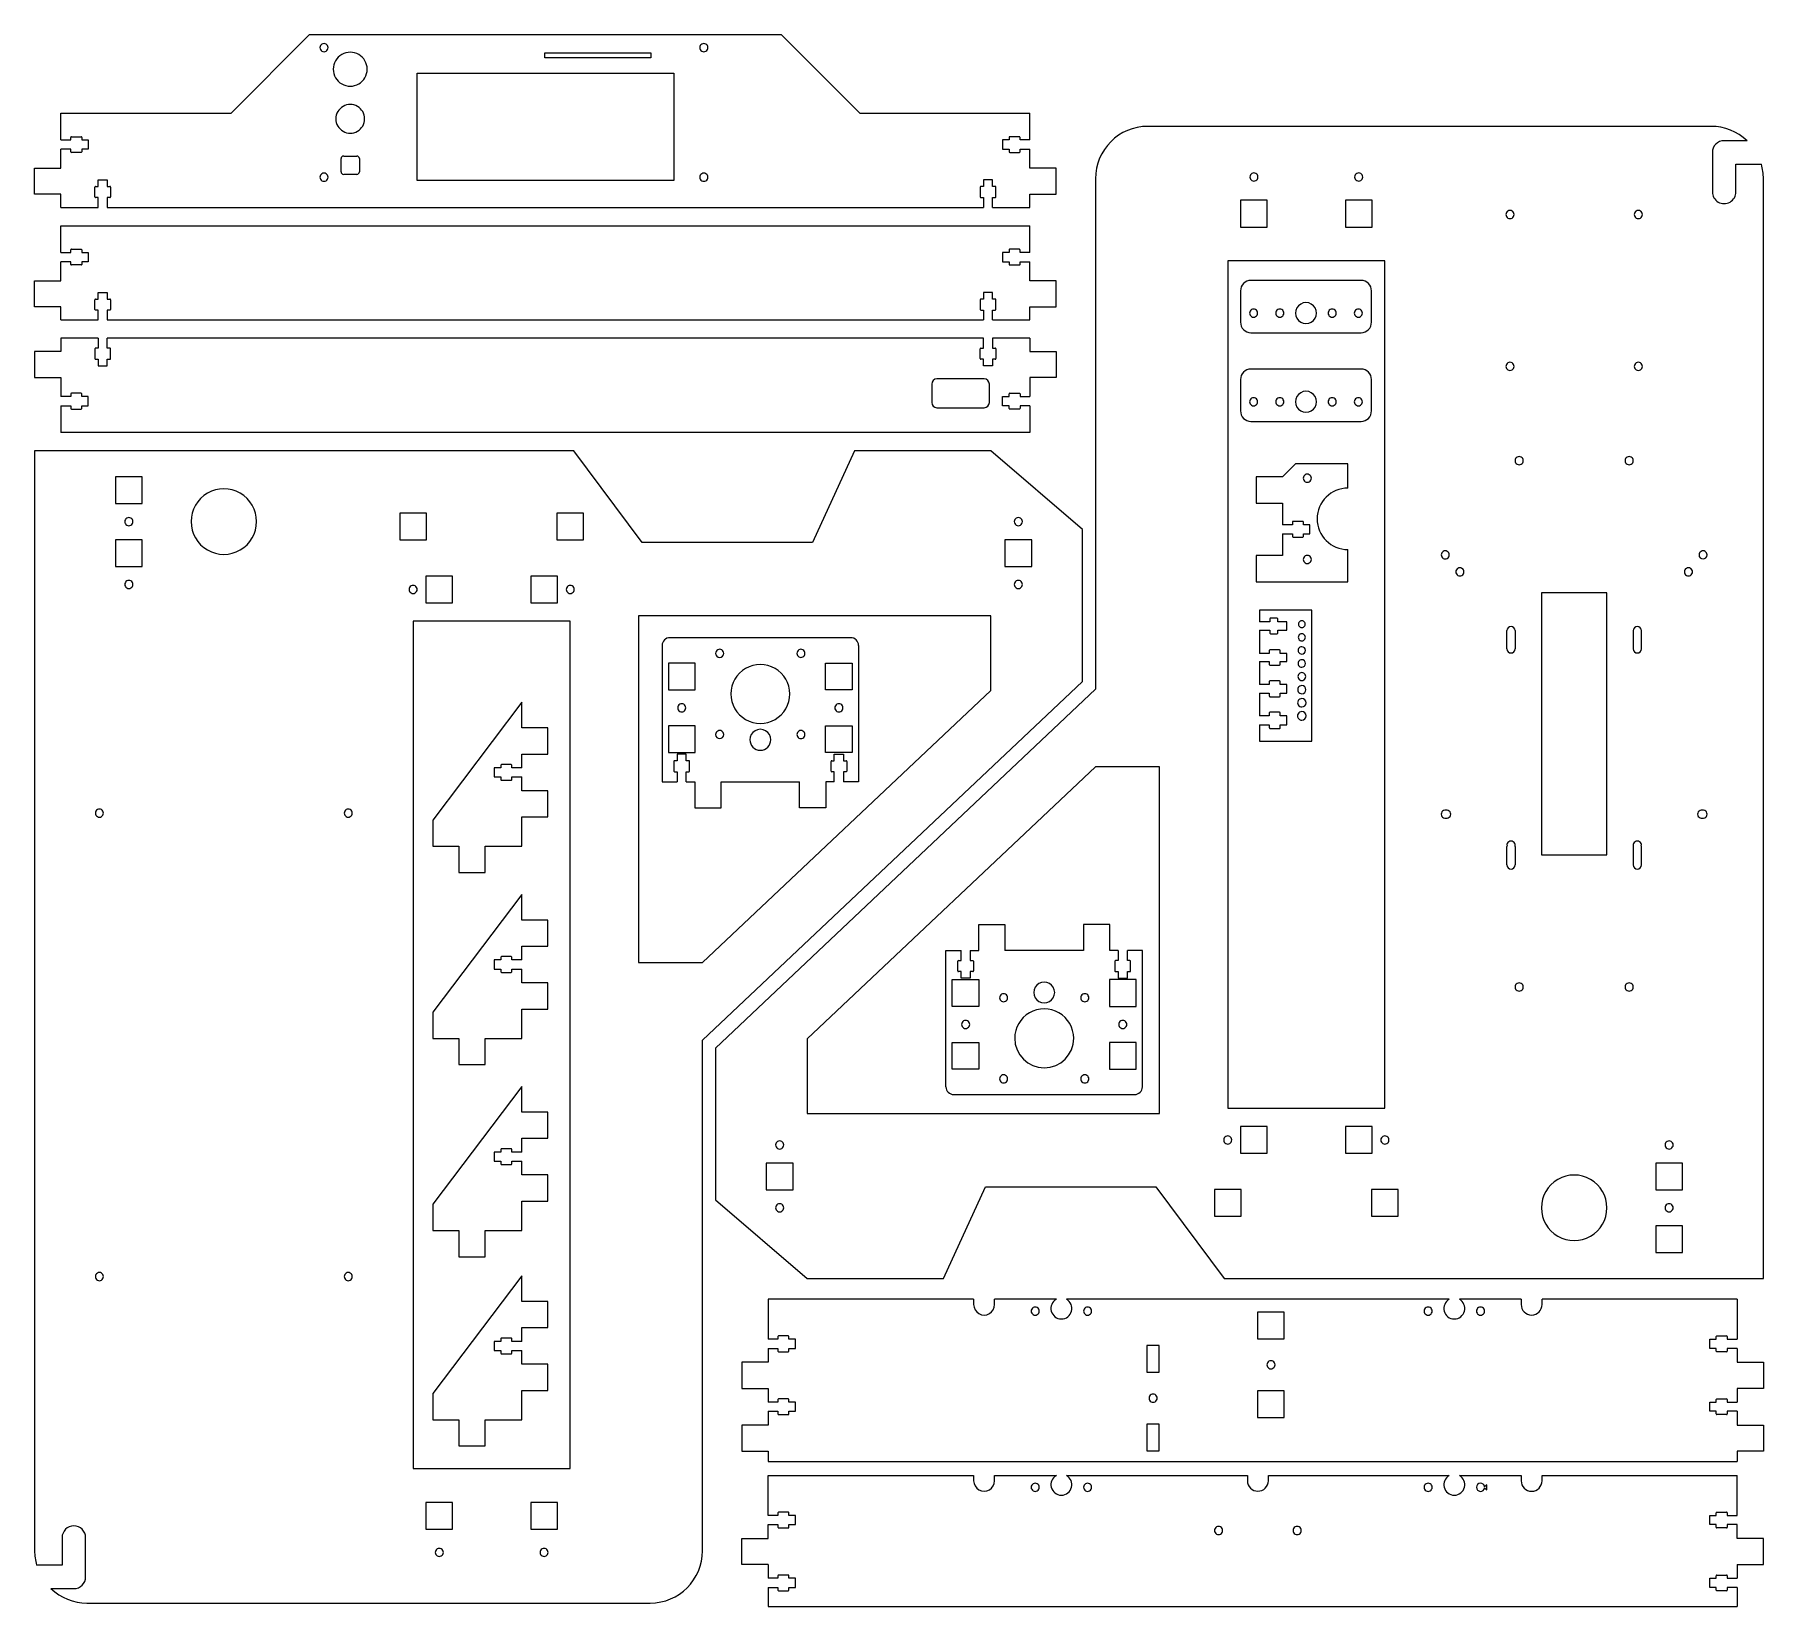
# Model space of a CAD drawing. Extents: x 10 to 670, y 9 to 609.
import ezdxf

# ---------------------------------------------------------------- set-up
doc = ezdxf.new("R2010")
doc.units = 0
doc.layers.add('Layer_1', color=7, linetype='CONTINUOUS')

msp = doc.modelspace()

# ---------------------------------------------------------------- linework, layer by layer
at = {"layer": 'Layer_1', "color": 1}
for p, q in [((85.071571, 579.071543), (115.071567, 609.071546)), ((115.071567, 609.071546), (295.07156, 609.071546)), ((295.07156, 609.071546), (325.071559, 579.071543)), ((122.121563, 604.088277), (122.121563, 604.088277)), ((204.87156, 600.138278), (204.87156, 602.038277)), ((204.87156, 602.038277), (245.271558, 602.038277)), ((245.271558, 602.038277), (245.271558, 600.138278)), ((267.121558, 604.088277), (267.121558, 604.088277)), ((137.071552, 595.838275), (137.071552, 595.838275)), ((156.071559, 553.33829), (156.071559, 594.338276)), ((156.071559, 594.338276), (254.07156, 594.338276)), ((245.271558, 600.138278), (204.87156, 600.138278)), ((254.07156, 594.338276), (254.07156, 553.33829)), ((20.07156, 568.821537), (20.07156, 579.071543)), ((20.07156, 579.071543), (85.071571, 579.071543)), ((136.071554, 576.888278), (136.071554, 576.888278)), ((325.071559, 579.071543), (390.071559, 579.071543)), ((390.071559, 568.821537), (390.071559, 579.071543)), ((20.07156, 568.821537), (23.871569, 568.821537)), ((23.871569, 568.821537), (23.871569, 569.821535)), ((24.121562, 570.071556), (27.821551, 570.071556)), ((28.071572, 569.821535), (28.071572, 568.821537)), ((28.071572, 568.821537), (30.571553, 568.821537)), ((30.571553, 568.821537), (30.571553, 565.32153)), ((382.071558, 568.821537), (379.57156, 568.821537)), ((379.57156, 568.821537), (379.57156, 565.32153)), ((382.071558, 569.821535), (382.071558, 568.821537)), ((386.02156, 570.071556), (382.321559, 570.071556)), ((386.271558, 568.821537), (386.271558, 569.821535)), ((390.071559, 568.821537), (386.271558, 568.821537)), ((650.071319, 574.02265), (435.07132, 574.02265)), ((663.846295, 568.522647), (655.071317, 568.522647)), ((20.07156, 558.071552), (20.07156, 565.32153)), ((23.871569, 565.32153), (20.07156, 565.32153)), ((23.871569, 564.321532), (23.871569, 565.32153)), ((27.821551, 564.07154), (24.121562, 564.07154)), ((28.071572, 565.32153), (28.071572, 564.321532)), ((30.571553, 565.32153), (28.071572, 565.32153)), ((127.071572, 556.688268), (127.071572, 561.688286)), ((128.07157, 562.688284), (133.07156, 562.688284)), ((134.071558, 561.688286), (134.071558, 556.688268)), ((379.57156, 565.32153), (382.071558, 565.32153)), ((382.071558, 565.32153), (382.071558, 564.321532)), ((382.321559, 564.07154), (386.02156, 564.07154)), ((386.271558, 564.321532), (386.271558, 565.32153)), ((386.271558, 565.32153), (390.071559, 565.32153)), ((390.071559, 558.071552), (390.071559, 565.32153)), ((650.571318, 564.022642), (650.571318, 549.022644)), ((10.071552, 548.071543), (10.071552, 558.071552)), ((10.071552, 558.071552), (20.07156, 558.071552)), ((122.121563, 554.58828), (122.121563, 554.58828)), ((133.07156, 555.68827), (128.07157, 555.68827)), ((267.121558, 554.58828), (267.121558, 554.58828)), ((400.071559, 558.071552), (390.071559, 558.071552)), ((400.071559, 548.071543), (400.071559, 558.071552)), ((477.121319, 554.672648), (477.121319, 554.672648)), ((517.121318, 554.672648), (517.121318, 554.672648)), ((659.571319, 559.522637), (669.300202, 559.522637)), ((659.571319, 549.022644), (659.571319, 559.522637)), ((20.07156, 548.071543), (10.071552, 548.071543)), ((20.07156, 543.071553), (20.07156, 548.071543)), ((33.071562, 547.121555), (33.071562, 550.821545)), ((33.321554, 551.071537), (34.321552, 551.071537)), ((34.321552, 553.571547), (37.82156, 553.571547)), ((34.321552, 551.071537), (34.321552, 553.571547)), ((37.82156, 553.571547), (37.82156, 551.071537)), ((37.82156, 551.071537), (38.821558, 551.071537)), ((39.07155, 550.821545), (39.07155, 547.121555)), ((254.07156, 553.33829), (156.071559, 553.33829)), ((371.071561, 550.821545), (371.071561, 547.121555)), ((372.321559, 551.071537), (371.321559, 551.071537)), ((375.821558, 553.571547), (372.321559, 553.571547)), ((372.321559, 553.571547), (372.321559, 551.071537)), ((375.821558, 551.071537), (375.821558, 553.571547)), ((376.821559, 551.071537), (375.821558, 551.071537)), ((377.07156, 547.121555), (377.07156, 550.821545)), ((390.071559, 548.071543), (400.071559, 548.071543)), ((390.071559, 543.071553), (390.071559, 548.071543)), ((415.07132, 554.022662), (415.07132, 359.022648)), ((670.071318, 134.022647), (670.071318, 554.022662)), ((20.07156, 543.071553), (34.321552, 543.071553)), ((34.321552, 546.871535), (33.321554, 546.871535)), ((34.321552, 543.071553), (34.321552, 546.871535)), ((37.82156, 546.871535), (37.82156, 543.071553)), ((38.821558, 546.871535), (37.82156, 546.871535)), ((37.82156, 543.071553), (372.321559, 543.071553)), ((371.321559, 546.871535), (372.321559, 546.871535)), ((372.321559, 546.871535), (372.321559, 543.071553)), ((375.821558, 543.071553), (375.821558, 546.871535)), ((375.821558, 546.871535), (376.821559, 546.871535)), ((375.821558, 543.071553), (390.071559, 543.071553)), ((480.671319, 545.772657), (470.471319, 545.772657)), ((470.471319, 545.772657), (470.471319, 535.572638)), ((480.671319, 535.572638), (480.671319, 545.772657)), ((520.671318, 545.772657), (510.471318, 545.772657)), ((510.471318, 545.772657), (510.471318, 535.572638)), ((520.671318, 535.572638), (520.671318, 545.772657)), ((20.07156, 525.821533), (20.07156, 536.071539)), ((20.07156, 536.071539), (390.071556, 536.071539)), ((390.071556, 525.821533), (390.071556, 536.071539)), ((470.471319, 535.572638), (480.671319, 535.572638)), ((510.471318, 535.572638), (520.671318, 535.572638)), ((574.871319, 540.34764), (574.871319, 540.34764)), ((623.871317, 540.34764), (623.871317, 540.34764)), ((20.07156, 525.821533), (23.871569, 525.821533)), ((20.07156, 515.071547), (20.07156, 522.321526)), ((23.871569, 522.321526), (20.07156, 522.321526)), ((23.871569, 525.821533), (23.871569, 526.821531)), ((23.871569, 521.321528), (23.871569, 522.321526)), ((24.121562, 527.071552), (27.821551, 527.071552)), ((28.071544, 526.821531), (28.071544, 525.821533)), ((28.071544, 525.821533), (30.571553, 525.821533)), ((28.071544, 522.321526), (28.071544, 521.321528)), ((30.571553, 522.321526), (28.071544, 522.321526)), ((30.571553, 525.821533), (30.571553, 522.321526)), ((382.071555, 525.821533), (379.571558, 525.821533)), ((379.571558, 525.821533), (379.571558, 522.321526)), ((379.571558, 522.321526), (382.071555, 522.321526)), ((382.071555, 526.821531), (382.071555, 525.821533)), ((382.071555, 522.321526), (382.071555, 521.321528)), ((386.021557, 527.071552), (382.321556, 527.071552)), ((386.271556, 525.821533), (386.271556, 526.821531)), ((390.071556, 525.821533), (386.271556, 525.821533)), ((386.271556, 521.321528), (386.271556, 522.321526)), ((386.271556, 522.321526), (390.071556, 522.321526)), ((390.071556, 515.071547), (390.071556, 522.321526)), ((525.571319, 522.672655), (465.571318, 522.672655)), ((465.571318, 522.672655), (465.571318, 199.02263)), ((525.571319, 199.02263), (525.571319, 522.672655)), ((10.071552, 505.071539), (10.071552, 515.071547)), ((10.071552, 515.071547), (20.07156, 515.071547)), ((27.821551, 521.071535), (24.121562, 521.071535)), ((382.321556, 521.071535), (386.021557, 521.071535)), ((400.071556, 515.071547), (390.071556, 515.071547)), ((400.071556, 505.071539), (400.071556, 515.071547)), ((516.445111, 515.203878), (474.44511, 515.203878)), ((34.321552, 510.571542), (37.82156, 510.571542)), ((34.321552, 508.071533), (34.321552, 510.571542)), ((37.82156, 510.571542), (37.82156, 508.071533)), ((375.821555, 510.571542), (372.321557, 510.571542)), ((372.321557, 510.571542), (372.321557, 508.071533)), ((375.821555, 508.071533), (375.821555, 510.571542)), ((470.445109, 511.203858), (470.445109, 499.203882)), ((520.445111, 499.203882), (520.445111, 511.203858)), ((20.07156, 505.071539), (10.071552, 505.071539)), ((20.07156, 500.071549), (20.07156, 505.071539)), ((33.071562, 504.121551), (33.071562, 507.821541)), ((33.321554, 508.071533), (34.321552, 508.071533)), ((34.321552, 503.87153), (33.321554, 503.87153)), ((34.321552, 500.071549), (34.321552, 503.87153)), ((37.82156, 508.071533), (38.821558, 508.071533)), ((37.82156, 503.87153), (37.82156, 500.071549)), ((38.821558, 503.87153), (37.82156, 503.87153)), ((39.07155, 507.821541), (39.07155, 504.121551)), ((371.071558, 507.821541), (371.071558, 504.121551)), ((372.321557, 508.071533), (371.321556, 508.071533)), ((371.321556, 503.87153), (372.321557, 503.87153)), ((372.321557, 503.87153), (372.321557, 500.071549)), ((376.821556, 508.071533), (375.821555, 508.071533)), ((375.821555, 500.071549), (375.821555, 503.87153)), ((375.821555, 503.87153), (376.821556, 503.87153)), ((377.071557, 504.121551), (377.071557, 507.821541)), ((390.071556, 505.071539), (400.071556, 505.071539)), ((390.071556, 500.071549), (390.071556, 505.071539)), ((476.995109, 502.703861), (476.995109, 502.703861)), ((486.995112, 502.703861), (486.995112, 502.703861)), ((499.445111, 502.703861), (499.445111, 502.703861)), ((506.995111, 502.703861), (506.995111, 502.703861)), ((516.995111, 502.703861), (516.995111, 502.703861)), ((20.07156, 500.071549), (34.321552, 500.071549)), ((37.82156, 500.071549), (372.321557, 500.071549)), ((375.821555, 500.071549), (390.071556, 500.071549)), ((474.44511, 495.203862), (516.445111, 495.203862)), ((20.07156, 493.071543), (20.07156, 488.071553)), ((34.321552, 493.071543), (20.07156, 493.071543)), ((33.071562, 489.021542), (33.071562, 485.321552)), ((34.321552, 489.271562), (33.321554, 489.271562)), ((34.321552, 493.071543), (34.321552, 489.271562)), ((37.82156, 489.271562), (37.82156, 493.071543)), ((372.321559, 493.071543), (37.82156, 493.071543)), ((38.821558, 489.271562), (37.82156, 489.271562)), ((39.07155, 485.321552), (39.07155, 489.021542)), ((371.071561, 485.321552), (371.071561, 489.021542)), ((371.321559, 489.271562), (372.321559, 489.271562)), ((372.321559, 489.271562), (372.321559, 493.071543)), ((375.821558, 493.071543), (375.821558, 489.271562)), ((390.071559, 493.071543), (375.821558, 493.071543)), ((375.821558, 489.271562), (376.821559, 489.271562)), ((377.07156, 489.021542), (377.07156, 485.321552)), ((390.071559, 493.071543), (390.071559, 488.071553)), ((10.071552, 488.071553), (10.071552, 478.071545)), ((20.07156, 488.071553), (10.071552, 488.071553)), ((33.321554, 485.071559), (34.321552, 485.071559)), ((34.321552, 485.071559), (34.321552, 482.57155)), ((34.321552, 482.57155), (37.82156, 482.57155)), ((37.82156, 482.57155), (37.82156, 485.071559)), ((37.82156, 485.071559), (38.821558, 485.071559)), ((372.321559, 485.071559), (371.321559, 485.071559)), ((372.321559, 482.57155), (372.321559, 485.071559)), ((375.821558, 482.57155), (372.321559, 482.57155)), ((375.821558, 485.071559), (375.821558, 482.57155)), ((376.821559, 485.071559), (375.821558, 485.071559)), ((390.071559, 488.071553), (400.071559, 488.071553)), ((400.071559, 488.071553), (400.071559, 478.071545)), ((574.871319, 482.347644), (574.871319, 482.347644)), ((623.871317, 482.347644), (623.871317, 482.347644)), ((10.071552, 478.071545), (20.07156, 478.071545)), ((20.07156, 478.071545), (20.07156, 470.821567)), ((352.571558, 475.571564), (352.571558, 468.57155)), ((372.57156, 477.57156), (354.57156, 477.57156)), ((374.571559, 468.57155), (374.571559, 475.571564)), ((400.071559, 478.071545), (390.071559, 478.071545)), ((390.071559, 478.071545), (390.071559, 470.821567)), ((470.445109, 477.337203), (470.445109, 465.337227)), ((516.445111, 481.337212), (474.44511, 481.337212)), ((520.445111, 465.337227), (520.445111, 477.337203)), ((23.871569, 470.821567), (20.07156, 470.821567)), ((23.871569, 471.821565), (23.871569, 470.821567)), ((27.821551, 472.071557), (24.121562, 472.071557)), ((28.071572, 470.821567), (28.071572, 471.821565)), ((30.571553, 470.821567), (28.071572, 470.821567)), ((30.571553, 467.32156), (30.571553, 470.821567)), ((379.57156, 470.821567), (382.071558, 470.821567)), ((379.57156, 467.32156), (379.57156, 470.821567)), ((382.071558, 470.821567), (382.071558, 471.821565)), ((382.321559, 472.071557), (386.02156, 472.071557)), ((386.271558, 471.821565), (386.271558, 470.821567)), ((386.271558, 470.821567), (390.071559, 470.821567)), ((476.995109, 468.837206), (476.995109, 468.837206)), ((486.995112, 468.837206), (486.995112, 468.837206)), ((499.445111, 468.837206), (499.445111, 468.837206)), ((506.995111, 468.837206), (506.995111, 468.837206)), ((516.995111, 468.837206), (516.995111, 468.837206)), ((20.07156, 467.32156), (20.07156, 457.071559)), ((20.07156, 467.32156), (23.871569, 467.32156)), ((23.871569, 467.32156), (23.871569, 466.321562)), ((24.121562, 466.071541), (27.821551, 466.071541)), ((28.071572, 466.321562), (28.071572, 467.32156)), ((28.071572, 467.32156), (30.571553, 467.32156)), ((354.57156, 466.571554), (372.57156, 466.571554)), ((382.071558, 467.32156), (379.57156, 467.32156)), ((382.071558, 466.321562), (382.071558, 467.32156)), ((386.02156, 466.071541), (382.321559, 466.071541)), ((386.271558, 467.32156), (386.271558, 466.321562)), ((390.071559, 467.32156), (386.271558, 467.32156)), ((390.071559, 467.32156), (390.071559, 457.071559)), ((390.071559, 457.071559), (20.07156, 457.071559)), ((474.44511, 461.337207), (516.445111, 461.337207)), ((10.07158, 450.070557), (10.07158, 30.07055)), ((215.99707, 450.070557), (10.07158, 450.070557)), ((242.071567, 415.07057), (215.99707, 450.070557)), ((323.071575, 450.070557), (307.071567, 415.07057)), ((375.071555, 450.070557), (323.071575, 450.070557)), ((410.07157, 420.07056), (375.071555, 450.070557)), ((486.443762, 440.129702), (491.443761, 445.129692)), ((511.443763, 445.129692), (491.443764, 445.129692)), ((511.443763, 435.87969), (511.443763, 445.129692)), ((578.371318, 446.347651), (578.371318, 446.347651)), ((620.371319, 446.347651), (620.371319, 446.347651)), ((51.171574, 440.170568), (40.971555, 440.170568)), ((40.971555, 440.170568), (40.971555, 429.970549)), ((51.171574, 429.970549), (51.171574, 440.170568)), ((476.443762, 440.129702), (476.443762, 430.129694)), ((486.443762, 440.129702), (476.443762, 440.129702)), ((497.493761, 439.629689), (497.493761, 439.629689)), ((40.971555, 429.970549), (51.171574, 429.970549)), ((476.443762, 430.129694), (486.443762, 430.129694)), ((486.443762, 430.129694), (486.443762, 421.87969)), ((44.521572, 423.070554), (44.521572, 423.070554)), ((69.82158, 423.070554), (69.82158, 423.070554)), ((159.671568, 426.270559), (149.471569, 426.270559)), ((149.471569, 426.270559), (149.471569, 416.070568)), ((159.671568, 416.070568), (159.671568, 426.270559)), ((219.671567, 426.270559), (209.471568, 426.270559)), ((209.471568, 426.270559), (209.471568, 416.070568)), ((219.671567, 416.070568), (219.671567, 426.270559)), ((384.071566, 423.070554), (384.071566, 423.070554)), ((490.243763, 422.879688), (490.243763, 421.87969)), ((494.193762, 423.12968), (490.493761, 423.12968)), ((494.443763, 421.87969), (494.443763, 422.879688)), ((51.171574, 416.17056), (40.971555, 416.17056)), ((40.971555, 416.17056), (40.971555, 405.970569)), ((51.171574, 405.970569), (51.171574, 416.17056)), ((149.471569, 416.070568), (159.671568, 416.070568)), ((209.471568, 416.070568), (219.671567, 416.070568)), ((390.721568, 416.17056), (380.521577, 416.17056)), ((380.521577, 416.17056), (380.521577, 405.970569)), ((390.721568, 405.970569), (390.721568, 416.17056)), ((410.07157, 362.070564), (410.07157, 420.07056)), ((490.243763, 421.87969), (486.443762, 421.87969)), ((486.443762, 418.379682), (486.443762, 410.129678)), ((486.443762, 418.379682), (490.243763, 418.379682)), ((490.243763, 418.379682), (490.243763, 417.379684)), ((490.493761, 417.129692), (494.193762, 417.129692)), ((496.943761, 421.87969), (494.443763, 421.87969)), ((494.443763, 417.379684), (494.443763, 418.379682)), ((494.443763, 418.379682), (496.943761, 418.379682)), ((496.943761, 418.379682), (496.943761, 421.87969)), ((307.071567, 415.07057), (242.071567, 415.07057)), ((476.443762, 410.129678), (476.443762, 400.129698)), ((486.443762, 410.129678), (476.443762, 410.129678)), ((511.443763, 400.129698), (511.443763, 412.379694)), ((550.161319, 410.362652), (550.161319, 410.362652)), ((648.581318, 410.362652), (648.581318, 410.362652)), ((40.971555, 405.970569), (51.171574, 405.970569)), ((380.521577, 405.970569), (390.721568, 405.970569)), ((497.493761, 408.629695), (497.493761, 408.629695)), ((555.741318, 403.882632), (555.741318, 403.882632)), ((643.001319, 403.882632), (643.001319, 403.882632)), ((44.521572, 399.070574), (44.521572, 399.070574)), ((153.021569, 397.17057), (153.021569, 397.17057)), ((169.671568, 402.270551), (159.471569, 402.270551)), ((159.471569, 402.270551), (159.471569, 392.07056)), ((169.671568, 392.07056), (169.671568, 402.270551)), ((209.671567, 402.270551), (199.471568, 402.270551)), ((199.471568, 402.270551), (199.471568, 392.07056)), ((209.671567, 392.07056), (209.671567, 402.270551)), ((213.021568, 397.17057), (213.021568, 397.17057)), ((384.071566, 399.070574), (384.071566, 399.070574)), ((476.443762, 400.129698), (511.443763, 400.129698)), ((159.471569, 392.07056), (169.671568, 392.07056)), ((199.471568, 392.07056), (209.671567, 392.07056)), ((610.321318, 395.847653), (585.32132, 395.847653)), ((585.32132, 395.847653), (585.32132, 295.847627)), ((610.321318, 295.847627), (610.321318, 395.847653)), ((214.571569, 385.070574), (154.571567, 385.070574)), ((154.571567, 385.070574), (154.571567, 61.420557)), ((214.571569, 61.420557), (214.571569, 385.070574)), ((375.071555, 387.07057), (240.571568, 387.07057)), ((240.571568, 387.07057), (240.571568, 254.649279)), ((375.071555, 358.580321), (375.071555, 387.07057)), ((477.632155, 389.205242), (477.632155, 384.755247)), ((497.632172, 389.205242), (477.632155, 389.205242)), ((481.632175, 384.755247), (477.632155, 384.755247)), ((481.632175, 385.955228), (481.632175, 384.755247)), ((484.382149, 386.205248), (481.882168, 386.205248)), ((484.632169, 384.755247), (484.632169, 385.955228)), ((488.132148, 384.755247), (484.632169, 384.755247)), ((488.132148, 381.655234), (488.132148, 384.755247)), ((497.632172, 339.20523), (497.632172, 389.205242)), ((321.630082, 378.747639), (252.630085, 378.747639)), ((477.632155, 381.655234), (477.632155, 372.755243)), ((477.632155, 381.655234), (481.632175, 381.655234)), ((481.632175, 381.655234), (481.632175, 380.455225)), ((481.882168, 380.205232), (484.382149, 380.205232)), ((484.632169, 380.455225), (484.632169, 381.655234)), ((484.632169, 381.655234), (488.132148, 381.655234)), ((493.854458, 382.59097), (493.854458, 382.59097)), ((493.854458, 377.54097), (493.854458, 377.54097)), ((572.171319, 374.447645), (572.171319, 381.447631)), ((575.271319, 381.447631), (575.271319, 374.447645)), ((620.371319, 381.447631), (620.371319, 374.447645)), ((623.471318, 374.447645), (623.471318, 381.447631)), ((249.630082, 375.747645), (249.630082, 323.747636)), ((273.180085, 372.747623), (273.180085, 372.747623)), ((304.180085, 372.747623), (304.180085, 372.747623)), ((324.630085, 375.747645), (324.630085, 323.747636)), ((481.432164, 372.755243), (477.632155, 372.755243)), ((477.632155, 369.655229), (477.632155, 360.85523)), ((477.632155, 369.655229), (481.432164, 369.655229)), ((481.432164, 373.855232), (481.432164, 372.755243)), ((481.432164, 369.655229), (481.432164, 368.55524)), ((485.382175, 374.105225), (481.682157, 374.105225)), ((485.632167, 372.755243), (485.632167, 373.855232)), ((488.132148, 372.755243), (485.632167, 372.755243)), ((485.632167, 368.55524), (485.632167, 369.655229)), ((485.632167, 369.655229), (488.132148, 369.655229)), ((488.132148, 369.655229), (488.132148, 372.755243)), ((493.854458, 372.49097), (493.854458, 372.49097)), ((252.030083, 369.047633), (252.030083, 358.847642)), ((262.230083, 369.047633), (252.030083, 369.047633)), ((262.230083, 358.847642), (262.230083, 369.047633)), ((312.030085, 369.047633), (322.230084, 369.047633)), ((312.030085, 358.847642), (312.030085, 369.047633)), ((322.230084, 369.047633), (322.230084, 358.847642)), ((481.682157, 368.305248), (485.382175, 368.305248)), ((493.854458, 367.44097), (493.854458, 367.44097)), ((252.030083, 358.847642), (262.230083, 358.847642)), ((265.071566, 225.070555), (410.07157, 362.070564)), ((265.071566, 254.649279), (375.071555, 358.580321)), ((415.07132, 359.022648), (270.071319, 222.02264)), ((298.380085, 357.24764), (298.380085, 357.24764)), ((322.230084, 358.847642), (312.030085, 358.847642)), ((481.432164, 360.85523), (477.632155, 360.85523)), ((477.632155, 357.555234), (477.632155, 348.955245)), ((477.632155, 357.555234), (481.432164, 357.555234)), ((481.432164, 361.955248), (481.432164, 360.85523)), ((481.432164, 357.555234), (481.432164, 356.455244)), ((485.382175, 362.20524), (481.682157, 362.20524)), ((485.632167, 360.85523), (485.632167, 361.955248)), ((488.132148, 360.85523), (485.632167, 360.85523)), ((485.632167, 356.455244), (485.632167, 357.555234)), ((485.632167, 357.555234), (488.132148, 357.555234)), ((488.132148, 357.555234), (488.132148, 360.85523)), ((493.854458, 362.39097), (493.854458, 362.39097)), ((493.854458, 357.340971), (493.854458, 357.340971)), ((196.071561, 354.105152), (162.071561, 309.105157)), ((196.071561, 344.305154), (196.071561, 354.105152)), ((258.680083, 351.947648), (258.680083, 351.947648)), ((318.680084, 351.947648), (318.680084, 351.947648)), ((481.432164, 350.055235), (481.432164, 348.955245)), ((481.682157, 356.205224), (485.382175, 356.205224)), ((485.382175, 350.305227), (481.682157, 350.305227)), ((485.632167, 348.955245), (485.632167, 350.055235)), ((493.854458, 352.290971), (493.854458, 352.290971)), ((206.07156, 344.305154), (196.071561, 344.305154)), ((206.07156, 334.305146), (206.07156, 344.305154)), ((262.230083, 345.047653), (252.030083, 345.047653)), ((252.030083, 345.047653), (252.030083, 334.847634)), ((262.230083, 334.847634), (262.230083, 345.047653)), ((312.030085, 345.047653), (322.230084, 345.047653)), ((312.030085, 334.847634), (312.030085, 345.047653)), ((322.230084, 345.047653), (322.230084, 334.847634)), ((481.432164, 348.955245), (477.632155, 348.955245)), ((477.632155, 345.455238), (477.632155, 339.20523)), ((477.632155, 345.455238), (481.432164, 345.455238)), ((481.432164, 345.455238), (481.432164, 344.355249)), ((481.682157, 344.105228), (485.382175, 344.105228)), ((488.132148, 348.955245), (485.632167, 348.955245)), ((485.632167, 344.355249), (485.632167, 345.455238)), ((485.632167, 345.455238), (488.132148, 345.455238)), ((488.132148, 345.455238), (488.132148, 348.955245)), ((493.854458, 347.240971), (493.854458, 347.240971)), ((273.180085, 341.747628), (273.180085, 341.747628)), ((291.130084, 339.747632), (291.130084, 339.747632)), ((304.180085, 341.747628), (304.180085, 341.747628)), ((477.632155, 339.20523), (497.632172, 339.20523)), ((188.07156, 330.055162), (188.07156, 329.055136)), ((192.021562, 330.305154), (188.321561, 330.305154)), ((192.27156, 329.055136), (192.27156, 330.055162)), ((196.071561, 334.305146), (206.07156, 334.305146)), ((196.071561, 329.055136), (196.071561, 334.305146)), ((252.030083, 334.847634), (262.230083, 334.847634)), ((254.130085, 331.497628), (254.130085, 327.797638)), ((255.380084, 331.747648), (254.380083, 331.747648)), ((258.880082, 334.247629), (255.380084, 334.247629)), ((255.380084, 334.247629), (255.380084, 331.747648)), ((258.880082, 331.747648), (258.880082, 334.247629)), ((259.880083, 331.747648), (258.880082, 331.747648)), ((260.130084, 327.797638), (260.130084, 331.497628)), ((322.230084, 334.847634), (312.030085, 334.847634)), ((314.130083, 327.797638), (314.130083, 331.497628)), ((314.380084, 331.747648), (315.380085, 331.747648)), ((315.380085, 334.247629), (318.880084, 334.247629)), ((315.380085, 331.747648), (315.380085, 334.247629)), ((318.880084, 334.247629), (318.880084, 331.747648)), ((318.880084, 331.747648), (319.880084, 331.747648)), ((320.130083, 331.497628), (320.130083, 327.797638)), ((188.07156, 329.055136), (185.571562, 329.055136)), ((185.571562, 329.055136), (185.571562, 325.555157)), ((185.571562, 325.555157), (188.07156, 325.555157)), ((188.07156, 325.555157), (188.07156, 324.555159)), ((188.321561, 324.305138), (192.021562, 324.305138)), ((196.071561, 329.055136), (192.27156, 329.055136)), ((192.27156, 324.555159), (192.27156, 325.555157)), ((192.27156, 325.555157), (196.071561, 325.555157)), ((196.071561, 320.305146), (196.071561, 325.555157)), ((249.630082, 323.747636), (255.380084, 323.747636)), ((254.380083, 327.547646), (255.380084, 327.547646)), ((255.380084, 327.547646), (255.380084, 323.747636)), ((258.880082, 323.747636), (258.880082, 327.547646)), ((258.880082, 327.547646), (259.880083, 327.547646)), ((258.880082, 323.747636), (262.130083, 323.747636)), ((262.130083, 323.747636), (262.130083, 313.747628)), ((272.130083, 323.747636), (302.130085, 323.747636)), ((272.130083, 313.747628), (272.130083, 323.747636)), ((302.130085, 313.747628), (302.130085, 323.747636)), ((415.07132, 329.443925), (305.071334, 225.512882)), ((315.380085, 323.747636), (312.130084, 323.747636)), ((312.130084, 323.747636), (312.130084, 313.747628)), ((315.380085, 327.547646), (314.380084, 327.547646)), ((315.380085, 323.747636), (315.380085, 327.547646)), ((318.880084, 327.547646), (318.880084, 323.747636)), ((319.880084, 327.547646), (318.880084, 327.547646)), ((324.630085, 323.747636), (318.880084, 323.747636)), ((439.571319, 329.443925), (415.07132, 329.443925)), ((439.571319, 197.022634), (439.571319, 329.443925)), ((206.07156, 320.305146), (196.071561, 320.305146)), ((206.07156, 310.305138), (206.07156, 320.305146)), ((33.271573, 311.745572), (33.271573, 311.745572)), ((128.27158, 311.745572), (128.27158, 311.745572)), ((196.071561, 310.305138), (206.07156, 310.305138)), ((196.071561, 299.105149), (196.071561, 310.305138)), ((262.130083, 313.747628), (272.130083, 313.747628)), ((312.130084, 313.747628), (302.130085, 313.747628)), ((162.071561, 309.105157), (162.071561, 299.105149)), ((162.071561, 299.105149), (172.071561, 299.105149)), ((172.071561, 299.105149), (172.071561, 289.105141)), ((182.07156, 299.105149), (196.071561, 299.105149)), ((182.07156, 289.105141), (182.07156, 299.105149)), ((572.171319, 291.947626), (572.171319, 298.947641)), ((575.271319, 298.947641), (575.271319, 291.947626)), ((620.371319, 298.947641), (620.371319, 291.947626)), ((623.471318, 291.947626), (623.471318, 298.947641)), ((585.32132, 295.847627), (610.321318, 295.847627)), ((172.071561, 289.105141), (182.07156, 289.105141)), ((196.071561, 280.727374), (162.071561, 235.727379)), ((196.071561, 270.927377), (196.071561, 280.727374)), ((206.07156, 270.927377), (196.071561, 270.927377)), ((206.07156, 260.927368), (206.07156, 270.927377)), ((370.503419, 259.24538), (370.503419, 269.245389)), ((370.503419, 269.245389), (380.503419, 269.245389)), ((380.503419, 269.245389), (380.503419, 259.24538)), ((410.50342, 269.245389), (410.50342, 259.24538)), ((420.50342, 269.245389), (410.50342, 269.245389)), ((420.50342, 259.24538), (420.50342, 269.245389)), ((196.071561, 260.927368), (206.07156, 260.927368)), ((196.071561, 255.677358), (196.071561, 260.927368)), ((358.003419, 207.245372), (358.003419, 259.24538)), ((358.003419, 259.24538), (363.75342, 259.24538)), ((363.75342, 255.445371), (363.75342, 259.24538)), ((367.253418, 259.24538), (367.253418, 255.445371)), ((367.253418, 259.24538), (370.503419, 259.24538)), ((410.50342, 259.24538), (380.503419, 259.24538)), ((423.753421, 259.24538), (420.50342, 259.24538)), ((423.753421, 259.24538), (423.753421, 255.445371)), ((427.25342, 255.445371), (427.25342, 259.24538)), ((433.003421, 259.24538), (427.25342, 259.24538)), ((433.003421, 207.245372), (433.003421, 259.24538)), ((188.07156, 255.677358), (185.571562, 255.677358)), ((185.571562, 255.677358), (185.571562, 252.177379)), ((185.571562, 252.177379), (188.07156, 252.177379)), ((188.07156, 256.677384), (188.07156, 255.677358)), ((188.07156, 252.177379), (188.07156, 251.177381)), ((192.021562, 256.927376), (188.321561, 256.927376)), ((188.321561, 250.92736), (192.021562, 250.92736)), ((192.27156, 255.677358), (192.27156, 256.677384)), ((196.071561, 255.677358), (192.27156, 255.677358)), ((192.27156, 251.177381), (192.27156, 252.177379)), ((192.27156, 252.177379), (196.071561, 252.177379)), ((196.071561, 246.927368), (196.071561, 252.177379)), ((240.571568, 254.649279), (265.071566, 254.649279)), ((362.503421, 251.495389), (362.503421, 255.195379)), ((362.753419, 255.445371), (363.75342, 255.445371)), ((363.75342, 251.245368), (362.753419, 251.245368)), ((363.75342, 248.745387), (363.75342, 251.245368)), ((367.253418, 255.445371), (368.253419, 255.445371)), ((367.253418, 251.245368), (367.253418, 248.745387)), ((368.253419, 251.245368), (367.253418, 251.245368)), ((368.50342, 255.195379), (368.50342, 251.495389)), ((422.50342, 255.195379), (422.50342, 251.495389)), ((423.753421, 255.445371), (422.75342, 255.445371)), ((422.75342, 251.245368), (423.753421, 251.245368)), ((423.753421, 251.245368), (423.753421, 248.745387)), ((428.253421, 255.445371), (427.25342, 255.445371)), ((427.25342, 248.745387), (427.25342, 251.245368)), ((427.25342, 251.245368), (428.253421, 251.245368)), ((428.503419, 251.495389), (428.503419, 255.195379)), ((206.07156, 246.927368), (196.071561, 246.927368)), ((206.07156, 236.92736), (206.07156, 246.927368)), ((360.403419, 248.145383), (370.603419, 248.145383)), ((360.403419, 237.945364), (360.403419, 248.145383)), ((367.253418, 248.745387), (363.75342, 248.745387)), ((370.603419, 248.145383), (370.603419, 237.945364)), ((420.40342, 248.145383), (420.40342, 237.945364)), ((430.60342, 248.145383), (420.40342, 248.145383)), ((423.753421, 248.745387), (427.25342, 248.745387)), ((430.60342, 237.945364), (430.60342, 248.145383)), ((578.371318, 245.347629), (578.371318, 245.347629)), ((620.371319, 245.347629), (620.371319, 245.347629)), ((370.603419, 237.945364), (360.403419, 237.945364)), ((378.453419, 241.245388), (378.453419, 241.245388)), ((391.503419, 243.245384), (391.503419, 243.245384)), ((409.45342, 241.245388), (409.45342, 241.245388)), ((420.40342, 237.945364), (430.60342, 237.945364)), ((162.071561, 235.727379), (162.071561, 225.727371)), ((196.071561, 236.92736), (206.07156, 236.92736)), ((196.071561, 225.727371), (196.071561, 236.92736)), ((363.953419, 231.045369), (363.953419, 231.045369)), ((423.953421, 231.045369), (423.953421, 231.045369)), ((162.071561, 225.727371), (172.071561, 225.727371)), ((172.071561, 225.727371), (172.071561, 215.727363)), ((182.07156, 225.727371), (196.071561, 225.727371)), ((182.07156, 215.727363), (182.07156, 225.727371)), ((265.071566, 30.07055), (265.071566, 225.070555)), ((305.071334, 225.512882), (305.071334, 197.022634)), ((384.253421, 225.745377), (384.253421, 225.745377)), ((270.071319, 222.02264), (270.071319, 164.022643)), ((360.403419, 224.145374), (370.603419, 224.145374)), ((360.403419, 213.945384), (360.403419, 224.145374)), ((370.603419, 224.145374), (370.603419, 213.945384)), ((430.60342, 224.145374), (420.40342, 224.145374)), ((420.40342, 224.145374), (420.40342, 213.945384)), ((430.60342, 213.945384), (430.60342, 224.145374)), ((172.071561, 215.727363), (182.07156, 215.727363)), ((370.603419, 213.945384), (360.403419, 213.945384)), ((420.40342, 213.945384), (430.60342, 213.945384)), ((196.071561, 207.349596), (162.071561, 162.349602)), ((196.071561, 197.549599), (196.071561, 207.349596)), ((378.453419, 210.245366), (378.453419, 210.245366)), ((409.45342, 210.245366), (409.45342, 210.245366)), ((361.003421, 204.245378), (430.003418, 204.245378)), ((465.571318, 199.02263), (525.571319, 199.02263)), ((206.07156, 197.549599), (196.071561, 197.549599)), ((206.07156, 187.549591), (206.07156, 197.549599)), ((305.071334, 197.022634), (439.571319, 197.022634)), ((480.671319, 192.022644), (470.471319, 192.022644)), ((470.471319, 192.022644), (470.471319, 181.822653)), ((480.671319, 181.822653), (480.671319, 192.022644)), ((520.671318, 192.022644), (510.471318, 192.022644)), ((510.471318, 192.022644), (510.471318, 181.822653)), ((520.671318, 181.822653), (520.671318, 192.022644)), ((196.071561, 187.549591), (206.07156, 187.549591)), ((196.071561, 182.29958), (196.071561, 187.549591)), ((296.071324, 185.022629), (296.071324, 185.022629)), ((467.121319, 186.922634), (467.121319, 186.922634)), ((527.121318, 186.922634), (527.121318, 186.922634)), ((635.621318, 185.022629), (635.621318, 185.022629)), ((188.07156, 182.29958), (185.571562, 182.29958)), ((185.571562, 182.29958), (185.571562, 178.799601)), ((185.571562, 178.799601), (188.07156, 178.799601)), ((188.07156, 183.299606), (188.07156, 182.29958)), ((188.07156, 178.799601), (188.07156, 177.799603)), ((192.021562, 183.549599), (188.321561, 183.549599)), ((192.27156, 182.29958), (192.27156, 183.299606)), ((196.071561, 182.29958), (192.27156, 182.29958)), ((192.27156, 177.799603), (192.27156, 178.799601)), ((192.27156, 178.799601), (196.071561, 178.799601)), ((196.071561, 173.54959), (196.071561, 178.799601)), ((470.471319, 181.822653), (480.671319, 181.822653)), ((510.471318, 181.822653), (520.671318, 181.822653)), ((188.321561, 177.549582), (192.021562, 177.549582)), ((206.07156, 173.54959), (196.071561, 173.54959)), ((206.07156, 163.549582), (206.07156, 173.54959)), ((299.621313, 178.122635), (289.421322, 178.122635)), ((289.421322, 178.122635), (289.421322, 167.922644)), ((299.621313, 167.922644), (299.621313, 178.122635)), ((639.171318, 178.122635), (628.971318, 178.122635)), ((628.971318, 178.122635), (628.971318, 167.922644)), ((639.171318, 167.922644), (639.171318, 178.122635)), ((289.421322, 167.922644), (299.621313, 167.922644)), ((357.071315, 134.022647), (373.071311, 169.022633)), ((373.071311, 169.022633), (438.071319, 169.022633)), ((438.071319, 169.022633), (464.145816, 134.022647)), ((470.671319, 168.022635), (460.47132, 168.022635)), ((460.47132, 168.022635), (460.47132, 157.822644)), ((470.671319, 157.822644), (470.671319, 168.022635)), ((530.671318, 168.022635), (520.471318, 168.022635)), ((520.471318, 168.022635), (520.471318, 157.822644)), ((530.671318, 157.822644), (530.671318, 168.022635)), ((628.971318, 167.922644), (639.171318, 167.922644)), ((162.071561, 162.349602), (162.071561, 152.349593)), ((196.071561, 163.549582), (206.07156, 163.549582)), ((196.071561, 152.349593), (196.071561, 163.549582)), ((270.071319, 164.022643), (305.071334, 134.022647)), ((296.071324, 161.022649), (296.071324, 161.022649)), ((610.321318, 161.022649), (610.321318, 161.022649)), ((635.621318, 161.022649), (635.621318, 161.022649)), ((162.071561, 152.349593), (172.071561, 152.349593)), ((172.071561, 152.349593), (172.071561, 142.349585)), ((182.07156, 152.349593), (196.071561, 152.349593)), ((182.07156, 142.349585), (182.07156, 152.349593)), ((460.47132, 157.822644), (470.671319, 157.822644)), ((520.471318, 157.822644), (530.671318, 157.822644)), ((639.171318, 154.122654), (628.971318, 154.122654)), ((628.971318, 154.122654), (628.971318, 143.922635)), ((639.171318, 143.922635), (639.171318, 154.122654)), ((172.071561, 142.349585), (182.07156, 142.349585)), ((628.971318, 143.922635), (639.171318, 143.922635)), ((33.271573, 134.745559), (33.271573, 134.745559)), ((128.27158, 134.745559), (128.27158, 134.745559)), ((196.071561, 135.071582), (162.071561, 90.071587)), ((196.071561, 125.271585), (196.071561, 135.071582)), ((305.071334, 134.022647), (357.071315, 134.022647)), ((464.145816, 134.022647), (670.071318, 134.022647)), ((368.571557, 126.071544), (290.071559, 126.071544)), ((290.071559, 126.071544), (290.071559, 110.821553)), ((368.571557, 126.071544), (368.571557, 124.071548)), ((400.135067, 126.071544), (376.571558, 126.071544)), ((376.571558, 124.071548), (376.571558, 126.071544)), ((550.135067, 126.071544), (404.008051, 126.071544)), ((577.57156, 126.071544), (554.00805, 126.071544)), ((577.57156, 126.071544), (577.57156, 124.071548)), ((660.071558, 126.071544), (585.571558, 126.071544)), ((585.571558, 124.071548), (585.571558, 126.071544)), ((660.071558, 126.071544), (660.071558, 110.821553)), ((206.07156, 125.271585), (196.071561, 125.271585)), ((206.07156, 115.271576), (206.07156, 125.271585)), ((393.621559, 121.571538), (393.621559, 121.571538)), ((413.621559, 121.571538), (413.621559, 121.571538)), ((476.971558, 121.171545), (476.971558, 110.971554)), ((487.17156, 121.171545), (476.971558, 121.171545)), ((487.17156, 110.971554), (487.17156, 121.171545)), ((543.621558, 121.571538), (543.621558, 121.571538)), ((563.621558, 121.571538), (563.621558, 121.571538)), ((196.071561, 115.271576), (206.07156, 115.271576)), ((196.071561, 110.021566), (196.071561, 115.271576)), ((188.07156, 110.021566), (185.571562, 110.021566)), ((185.571562, 110.021566), (185.571562, 106.521587)), ((185.571562, 106.521587), (188.07156, 106.521587)), ((188.07156, 111.021564), (188.07156, 110.021566)), ((188.07156, 106.521587), (188.07156, 105.521589)), ((192.021562, 111.271584), (188.321561, 111.271584)), ((192.27156, 110.021566), (192.27156, 111.021592)), ((196.071561, 110.021566), (192.27156, 110.021566)), ((192.27156, 105.521589), (192.27156, 106.521587)), ((192.27156, 106.521587), (196.071561, 106.521587)), ((196.071561, 101.271576), (196.071561, 106.521587)), ((293.87156, 110.821553), (290.071559, 110.821553)), ((290.071559, 107.321546), (293.87156, 107.321546)), ((290.071559, 107.321546), (290.071559, 102.071535)), ((293.87156, 111.821551), (293.87156, 110.821553)), ((293.87156, 107.321546), (293.87156, 106.321548)), ((297.821559, 112.071543), (294.121558, 112.071543)), ((294.121558, 106.071555), (297.821559, 106.071555)), ((298.07156, 110.821553), (298.07156, 111.821551)), ((300.571558, 110.821553), (298.07156, 110.821553)), ((298.07156, 107.321546), (300.571558, 107.321546)), ((298.07156, 106.321548), (298.07156, 107.321546)), ((300.571558, 107.321546), (300.571558, 110.821553)), ((434.721559, 108.421535), (434.721559, 98.221544)), ((439.421558, 108.421535), (434.721559, 108.421535)), ((439.421558, 98.221544), (439.421558, 108.421535)), ((476.971558, 110.971554), (487.17156, 110.971554)), ((649.571559, 107.321546), (649.571559, 110.821553)), ((649.571559, 110.821553), (652.071557, 110.821553)), ((652.071557, 107.321546), (649.571559, 107.321546)), ((652.071557, 110.821553), (652.071557, 111.821551)), ((652.071557, 106.321548), (652.071557, 107.321546)), ((652.321558, 112.071543), (656.021559, 112.071543)), ((656.021559, 106.071555), (652.321558, 106.071555)), ((656.271557, 111.821551), (656.271557, 110.821553)), ((656.271557, 110.821553), (660.071558, 110.821553)), ((660.071558, 107.321546), (656.271557, 107.321546)), ((656.271557, 107.321546), (656.271557, 106.321548)), ((660.071558, 107.321546), (660.071558, 102.071535)), ((188.321561, 105.271568), (192.021562, 105.271568)), ((206.07156, 101.271576), (196.071561, 101.271576)), ((206.07156, 91.271568), (206.07156, 101.271576)), ((290.071559, 102.071535), (280.071559, 102.071535)), ((280.071559, 102.071535), (280.071559, 92.071555)), ((483.62156, 101.071537), (483.62156, 101.071537)), ((660.071558, 102.071535), (670.071558, 102.071535)), ((670.071558, 102.071535), (670.071558, 92.071555)), ((434.721559, 98.221544), (439.421558, 98.221544)), ((162.071561, 90.071587), (162.071561, 80.071579)), ((196.071561, 91.271568), (206.07156, 91.271568)), ((196.071561, 80.071579), (196.071561, 91.271568)), ((280.071559, 92.071555), (290.071559, 92.071555)), ((290.071559, 92.071555), (290.071559, 86.821544)), ((293.87156, 86.821544), (290.071559, 86.821544)), ((293.87156, 87.821542), (293.87156, 86.821544)), ((297.821559, 88.071535), (294.121558, 88.071535)), ((298.07156, 86.821544), (298.07156, 87.821542)), ((300.571558, 86.821544), (298.07156, 86.821544)), ((300.571558, 83.321537), (300.571558, 86.821544)), ((438.621559, 88.321556), (438.621559, 88.321556)), ((476.971558, 91.171548), (476.971558, 80.971529)), ((487.17156, 91.171548), (476.971558, 91.171548)), ((487.17156, 80.971529), (487.17156, 91.171548)), ((649.571559, 83.321537), (649.571559, 86.821544)), ((649.571559, 86.821544), (652.071557, 86.821544)), ((652.071557, 86.821544), (652.071557, 87.821542)), ((652.321558, 88.071535), (656.021559, 88.071535)), ((656.271557, 87.821542), (656.271557, 86.821544)), ((656.271557, 86.821544), (660.071558, 86.821544)), ((660.071558, 92.071555), (660.071558, 86.821544)), ((670.071558, 92.071555), (660.071558, 92.071555)), ((162.071561, 80.071579), (172.071561, 80.071579)), ((172.071561, 80.071579), (172.071561, 70.071571)), ((182.07156, 80.071579), (196.071561, 80.071579)), ((182.07156, 70.071571), (182.07156, 80.071579)), ((290.071559, 83.321537), (293.87156, 83.321537)), ((290.071559, 83.321537), (290.071559, 78.071555)), ((293.87156, 83.321537), (293.87156, 82.321539)), ((294.121558, 82.071547), (297.821559, 82.071547)), ((298.07156, 83.321537), (300.571558, 83.321537)), ((298.07156, 82.321539), (298.07156, 83.321537)), ((476.971558, 80.971529), (487.17156, 80.971529)), ((652.071557, 83.321537), (649.571559, 83.321537)), ((652.071557, 82.321539), (652.071557, 83.321537)), ((656.021559, 82.071547), (652.321558, 82.071547)), ((660.071558, 83.321537), (656.271557, 83.321537)), ((656.271557, 83.321537), (656.271557, 82.321539)), ((660.071558, 83.321537), (660.071558, 78.071555)), ((290.071559, 78.071555), (280.071559, 78.071555)), ((280.071559, 78.071555), (280.071559, 68.071547)), ((434.721559, 78.421539), (434.721559, 68.221548)), ((439.421558, 78.421539), (434.721559, 78.421539)), ((439.421558, 68.221548), (439.421558, 78.421539)), ((660.071558, 78.071555), (670.071558, 78.071555)), ((670.071558, 78.071555), (670.071558, 68.071547)), ((172.071561, 70.071571), (182.07156, 70.071571)), ((280.071559, 68.071547), (290.071559, 68.071547)), ((290.071559, 68.071547), (290.071559, 64.071555)), ((434.721559, 68.221548), (439.421558, 68.221548)), ((660.071558, 68.071547), (660.071558, 64.071555)), ((670.071558, 68.071547), (660.071558, 68.071547)), ((154.571567, 61.420557), (214.571569, 61.420557)), ((290.071559, 64.071555), (660.071558, 64.071555)), ((290.071559, 43.532663), (290.071559, 58.782682)), ((290.071559, 58.782682), (368.571557, 58.782682)), ((368.571557, 58.782682), (368.571557, 56.782686)), ((376.571558, 56.782686), (376.571558, 58.782682)), ((376.571558, 58.782682), (400.135067, 58.782682)), ((393.621559, 54.282677), (393.621559, 54.282677)), ((404.008051, 58.782682), (473.07156, 58.782682)), ((413.621559, 54.282677), (413.621559, 54.282677)), ((473.07156, 58.782682), (473.07156, 56.782686)), ((481.071558, 58.782682), (550.135067, 58.782682)), ((481.071558, 56.782686), (481.071558, 58.782682)), ((543.621558, 54.282677), (543.621558, 54.282677)), ((554.00805, 58.782682), (577.57156, 58.782682)), ((564.421559, 55.282675), (563.610054, 54.471173)), ((563.610054, 54.094181), (564.421559, 53.282679)), ((564.421559, 53.282679), (564.421559, 55.282675)), ((577.57156, 58.782682), (577.57156, 56.782686)), ((585.571558, 56.782686), (585.571558, 58.782682)), ((585.571558, 58.782682), (660.071558, 58.782682)), ((660.071558, 43.532663), (660.071558, 58.782682)), ((169.671568, 48.520574), (159.471569, 48.520574)), ((159.471569, 48.520574), (159.471569, 38.320555)), ((169.671568, 38.320555), (169.671568, 48.520574)), ((209.671567, 48.520574), (199.471568, 48.520574)), ((199.471568, 48.520574), (199.471568, 38.320555)), ((209.671567, 38.320555), (209.671567, 48.520574)), ((293.87156, 43.532663), (290.071559, 43.532663)), ((290.071559, 34.782674), (290.071559, 40.032684)), ((290.071559, 40.032684), (293.87156, 40.032684)), ((293.87156, 44.532661), (293.87156, 43.532663)), ((293.87156, 40.032684), (293.87156, 39.032686)), ((297.821559, 44.782682), (294.121558, 44.782682)), ((298.07156, 43.532663), (298.07156, 44.532661)), ((300.571558, 43.532663), (298.07156, 43.532663)), ((298.07156, 39.032686), (298.07156, 40.032684)), ((298.07156, 40.032684), (300.571558, 40.032684)), ((300.571558, 40.032684), (300.571558, 43.532663)), ((649.571559, 43.532663), (652.071557, 43.532663)), ((649.571559, 40.032684), (649.571559, 43.532663)), ((652.071557, 40.032684), (649.571559, 40.032684)), ((652.071557, 43.532663), (652.071557, 44.532661)), ((652.071557, 39.032686), (652.071557, 40.032684)), ((652.321558, 44.782682), (656.021559, 44.782682)), ((656.271557, 44.532661), (656.271557, 43.532663)), ((656.271557, 43.532663), (660.071558, 43.532663)), ((656.271557, 40.032684), (656.271557, 39.032686)), ((660.071558, 40.032684), (656.271557, 40.032684)), ((660.071558, 34.782674), (660.071558, 40.032684)), ((20.571573, 35.070568), (20.571573, 24.570575)), ((29.571555, 20.07057), (29.571555, 35.070568)), ((159.471569, 38.320555), (169.671568, 38.320555)), ((199.471568, 38.320555), (209.671567, 38.320555)), ((280.071559, 24.782665), (280.071559, 34.782674)), ((280.071559, 34.782674), (290.071559, 34.782674)), ((294.121558, 38.782666), (297.821559, 38.782666)), ((463.621557, 37.782668), (463.621557, 37.782668)), ((493.62156, 37.782668), (493.62156, 37.782668)), ((656.021559, 38.782666), (652.321558, 38.782666)), ((670.071558, 34.782674), (660.071558, 34.782674)), ((670.071558, 24.782665), (670.071558, 34.782674)), ((163.021569, 29.420564), (163.021569, 29.420564)), ((203.021568, 29.420564), (203.021568, 29.420564)), ((20.571573, 24.570575), (10.842696, 24.570575)), ((290.071559, 24.782665), (280.071559, 24.782665)), ((290.071559, 24.782665), (290.071559, 19.532683)), ((293.87156, 20.532681), (293.87156, 19.532683)), ((297.821559, 20.782673), (294.121558, 20.782673)), ((298.07156, 19.532683), (298.07156, 20.532681)), ((652.071557, 19.532683), (652.071557, 20.532681)), ((652.321558, 20.782673), (656.021559, 20.782673)), ((656.271557, 20.532681), (656.271557, 19.532683)), ((660.071558, 24.782665), (670.071558, 24.782665)), ((660.071558, 24.782665), (660.071558, 19.532683)), ((16.296584, 15.570565), (25.071578, 15.570565)), ((293.87156, 19.532683), (290.071559, 19.532683)), ((290.071559, 16.032676), (290.071559, 8.782669)), ((290.071559, 16.032676), (293.87156, 16.032676)), ((293.87156, 16.032676), (293.87156, 15.032678)), ((294.121558, 14.782685), (297.821559, 14.782685)), ((300.571558, 19.532683), (298.07156, 19.532683)), ((298.07156, 15.032678), (298.07156, 16.032676)), ((298.07156, 16.032676), (300.571558, 16.032676)), ((300.571558, 16.032676), (300.571558, 19.532683)), ((649.571559, 19.532683), (652.071557, 19.532683)), ((649.571559, 16.032676), (649.571559, 19.532683)), ((652.071557, 16.032676), (649.571559, 16.032676)), ((652.071557, 15.032678), (652.071557, 16.032676)), ((656.021559, 14.782685), (652.321558, 14.782685)), ((656.271557, 19.532683), (660.071558, 19.532683)), ((656.271557, 16.032676), (656.271557, 15.032678)), ((660.071558, 16.032676), (656.271557, 16.032676)), ((660.071558, 16.032676), (660.071558, 8.782669)), ((30.071568, 10.070562), (245.071567, 10.070562)), ((290.071559, 8.782669), (660.071558, 8.782669))]:
    msp.add_line(p, q, dxfattribs=at)
for points in [[(119.796553, 605.430622), (119.316979, 605.15374), (119.02155, 604.642041), (119.02155, 604.088277)], [(119.02155, 604.088277), (119.02155, 603.534513), (119.316979, 603.022814), (119.796553, 602.745932)], [(121.34656, 605.430622), (120.866986, 605.707505), (120.276127, 605.707505), (119.796553, 605.430622)], [(119.796553, 602.745932), (120.276127, 602.46905), (120.866986, 602.46905), (121.34656, 602.745932)], [(122.121563, 604.088277), (122.121563, 604.642041), (121.826133, 605.15374), (121.34656, 605.430622)], [(121.34656, 602.745932), (121.826133, 603.022814), (122.121563, 603.534513), (122.121563, 604.088277)], [(127.32155, 601.467441), (125.310443, 600.306328), (124.071549, 598.160502), (124.071549, 595.838275)], [(133.821551, 601.467441), (131.810444, 602.628555), (129.332657, 602.628555), (127.32155, 601.467441)], [(137.071552, 595.838275), (137.071552, 598.160502), (135.832658, 600.306328), (133.821551, 601.467441)], [(264.796288, 605.431396), (264.31658, 605.154307), (264.021224, 604.642262), (264.021559, 604.088277)], [(264.021559, 604.088277), (264.021224, 603.534293), (264.31658, 603.022247), (264.796288, 602.745158)], [(266.346828, 605.431396), (265.86712, 605.708485), (265.275997, 605.708485), (264.796288, 605.431396)], [(264.796288, 602.745158), (265.275997, 602.46807), (265.86712, 602.46807), (266.346828, 602.745158)], [(267.121558, 604.088277), (267.121892, 604.642262), (266.826537, 605.154307), (266.346828, 605.431396)], [(266.346828, 602.745158), (266.826537, 603.022247), (267.121892, 603.534293), (267.121558, 604.088277)], [(124.071549, 595.838275), (124.071549, 593.516049), (125.310443, 591.370223), (127.32155, 590.209109)], [(133.821551, 590.209109), (135.832658, 591.370223), (137.071552, 593.516049), (137.071552, 595.838275)], [(127.32155, 590.209109), (129.332657, 589.047996), (131.810444, 589.047996), (133.821551, 590.209109)], [(127.821549, 581.65142), (126.119842, 580.66894), (125.071547, 578.85324), (125.071547, 576.888278)], [(133.321552, 581.65142), (131.619845, 582.633901), (129.523256, 582.633901), (127.821549, 581.65142)], [(136.071554, 576.888278), (136.071554, 578.85324), (135.023259, 580.66894), (133.321552, 581.65142)], [(125.071547, 576.888278), (125.071547, 574.923316), (126.119842, 573.107617), (127.821549, 572.125136)], [(133.321552, 572.125136), (135.023259, 573.107617), (136.071554, 574.923316), (136.071554, 576.888278)], [(23.944782, 569.998323), (23.897899, 569.951434), (23.871564, 569.887842), (23.871569, 569.821535)], [(24.121562, 570.071556), (24.055255, 570.071554), (23.991666, 570.045211), (23.944782, 569.998323)], [(27.998349, 569.998333), (27.95146, 570.045222), (27.887863, 570.071561), (27.821551, 570.071556)], [(28.071572, 569.821535), (28.071577, 569.887846), (28.045238, 569.951443), (27.998349, 569.998333)], [(127.821549, 572.125136), (129.523256, 571.142655), (131.619845, 571.142655), (133.321552, 572.125136)], [(382.144775, 569.998326), (382.09789, 569.951437), (382.071553, 569.887843), (382.071558, 569.821535)], [(382.321559, 570.071556), (382.255251, 570.071556), (382.191659, 570.045214), (382.144775, 569.998326)], [(386.198343, 569.998325), (386.151459, 570.045213), (386.087868, 570.071555), (386.02156, 570.071556)], [(386.271558, 569.821535), (386.271564, 569.887843), (386.245227, 569.951436), (386.198343, 569.998325)], [(435.07132, 574.02265), (424.025629, 574.02265), (415.071327, 565.068352), (415.07132, 554.022662)], [(663.846295, 568.522647), (660.129305, 572.053783), (655.198202, 574.022649), (650.071319, 574.02265)], [(655.071317, 568.522647), (653.877842, 568.522647), (652.733249, 568.04854), (651.889335, 567.204625)], [(23.871569, 564.321532), (23.871573, 564.183467), (23.983496, 564.071544), (24.121562, 564.07154)], [(27.821551, 564.07154), (27.887858, 564.071534), (27.95145, 564.09787), (27.998339, 564.144753)], [(27.998339, 564.144753), (28.045227, 564.191636), (28.07157, 564.255226), (28.071572, 564.321532)], [(128.07157, 562.688284), (127.519286, 562.688283), (127.071573, 562.240569), (127.071572, 561.688286)], [(134.071558, 561.688286), (134.071556, 562.240569), (133.623843, 562.688283), (133.07156, 562.688284)], [(382.071558, 564.321532), (382.071562, 564.183463), (382.183491, 564.071539), (382.321559, 564.07154)], [(386.02156, 564.07154), (386.159628, 564.071541), (386.271554, 564.183465), (386.271558, 564.321532)], [(651.889335, 567.204625), (651.045421, 566.360711), (650.571316, 565.216117), (650.571318, 564.022642)], [(119.796553, 555.930626), (119.316979, 555.653743), (119.02155, 555.142044), (119.02155, 554.58828)], [(119.02155, 554.58828), (119.02155, 554.034516), (119.316979, 553.522817), (119.796553, 553.245935)], [(121.34656, 555.930626), (120.866986, 556.207508), (120.276127, 556.207508), (119.796553, 555.930626)], [(122.121563, 554.58828), (122.121563, 555.142044), (121.826133, 555.653743), (121.34656, 555.930626)], [(121.34656, 553.245935), (121.826133, 553.522817), (122.121563, 554.034516), (122.121563, 554.58828)], [(127.071572, 556.688268), (127.071573, 556.135984), (127.519286, 555.688271), (128.07157, 555.68827)], [(133.07156, 555.68827), (133.623843, 555.688271), (134.071556, 556.135984), (134.071558, 556.688268)], [(264.796288, 555.931399), (264.31658, 555.65431), (264.021224, 555.142265), (264.021559, 554.58828)], [(264.021559, 554.58828), (264.021224, 554.034296), (264.31658, 553.52225), (264.796288, 553.245161)], [(266.346828, 555.931399), (265.86712, 556.208488), (265.275997, 556.208488), (264.796288, 555.931399)], [(267.121558, 554.58828), (267.121892, 555.142265), (266.826537, 555.65431), (266.346828, 555.931399)], [(266.346828, 553.245161), (266.826537, 553.52225), (267.121892, 554.034296), (267.121558, 554.58828)], [(474.796049, 556.015767), (474.31634, 555.738678), (474.020985, 555.226632), (474.021319, 554.672648)], [(474.021319, 554.672648), (474.020985, 554.118663), (474.31634, 553.606618), (474.796049, 553.329529)], [(476.346589, 556.015767), (475.86688, 556.292855), (475.275758, 556.292855), (474.796049, 556.015767)], [(477.121319, 554.672648), (477.121653, 555.226632), (476.826298, 555.738678), (476.346589, 556.015767)], [(476.346589, 553.329529), (476.826298, 553.606618), (477.121653, 554.118663), (477.121319, 554.672648)], [(514.796048, 556.015767), (514.316339, 555.738678), (514.020984, 555.226632), (514.021318, 554.672648)], [(514.021318, 554.672648), (514.020984, 554.118663), (514.316339, 553.606618), (514.796048, 553.329529)], [(516.346588, 556.015767), (515.866879, 556.292855), (515.275757, 556.292855), (514.796048, 556.015767)], [(517.121318, 554.672648), (517.121652, 555.226632), (516.826297, 555.738678), (516.346588, 556.015767)], [(516.346588, 553.329529), (516.826297, 553.606618), (517.121652, 554.118663), (517.121318, 554.672648)], [(670.071318, 554.022662), (670.071316, 555.882927), (669.811775, 557.734096), (669.300202, 559.522637)], [(33.321554, 551.071537), (33.183489, 551.071533), (33.071566, 550.95961), (33.071562, 550.821545)], [(39.07155, 550.821545), (39.071546, 550.95961), (38.959623, 551.071533), (38.821558, 551.071537)], [(119.796553, 553.245935), (120.276127, 552.969053), (120.866986, 552.969053), (121.34656, 553.245935)], [(264.796288, 553.245161), (265.275997, 552.968073), (265.86712, 552.968073), (266.346828, 553.245161)], [(371.321559, 551.071537), (371.183491, 551.071536), (371.071565, 550.959612), (371.071561, 550.821545)], [(377.07156, 550.821545), (377.071556, 550.959614), (376.959627, 551.071538), (376.821559, 551.071537)], [(474.796049, 553.329529), (475.275758, 553.05244), (475.86688, 553.05244), (476.346589, 553.329529)], [(514.796048, 553.329529), (515.275757, 553.05244), (515.866879, 553.05244), (516.346588, 553.329529)], [(650.571318, 549.022644), (650.571318, 547.414948), (651.429013, 545.929376), (652.821318, 545.125528)], [(657.321319, 545.125528), (658.713624, 545.929376), (659.571319, 547.414948), (659.571319, 549.022644)], [(33.071562, 547.121555), (33.071557, 547.055249), (33.097892, 546.991656), (33.144775, 546.944768)], [(33.144775, 546.944768), (33.191658, 546.897879), (33.255248, 546.871537), (33.321554, 546.871535)], [(38.821558, 546.871535), (38.887864, 546.871537), (38.951454, 546.897879), (38.998337, 546.944768)], [(38.998337, 546.944768), (39.04522, 546.991656), (39.071555, 547.055249), (39.07155, 547.121555)], [(371.071561, 547.121555), (371.071555, 547.055248), (371.097892, 546.991654), (371.144776, 546.944766)], [(371.144776, 546.944766), (371.19166, 546.897877), (371.255251, 546.871535), (371.321559, 546.871535)], [(376.821559, 546.871535), (376.887867, 546.871534), (376.951459, 546.897876), (376.998343, 546.944765)], [(376.998343, 546.944765), (377.045228, 546.991653), (377.071565, 547.055247), (377.07156, 547.121555)], [(572.54605, 541.690759), (572.066341, 541.413671), (571.770986, 540.901625), (571.77132, 540.34764)], [(574.09659, 541.690759), (573.616881, 541.967848), (573.025759, 541.967848), (572.54605, 541.690759)], [(574.871319, 540.34764), (574.871654, 540.901625), (574.576299, 541.413671), (574.09659, 541.690759)], [(621.545936, 541.691082), (621.06617, 541.413907), (620.770845, 540.901717), (620.771318, 540.34764)], [(623.0967, 541.691082), (622.616934, 541.968257), (622.025701, 541.968257), (621.545936, 541.691082)], [(623.871317, 540.34764), (623.87179, 540.901717), (623.576465, 541.413907), (623.0967, 541.691082)], [(652.821318, 545.125528), (654.213623, 544.321681), (655.929014, 544.321681), (657.321319, 545.125528)], [(571.77132, 540.34764), (571.770986, 539.793656), (572.066341, 539.28161), (572.54605, 539.004522)], [(572.54605, 539.004522), (573.025759, 538.727433), (573.616881, 538.727433), (574.09659, 539.004522)], [(574.09659, 539.004522), (574.576299, 539.28161), (574.871654, 539.793656), (574.871319, 540.34764)], [(620.771318, 540.34764), (620.770845, 539.793564), (621.06617, 539.281373), (621.545936, 539.004199)], [(621.545936, 539.004199), (622.025701, 538.727024), (622.616934, 538.727024), (623.0967, 539.004199)], [(623.0967, 539.004199), (623.576465, 539.281373), (623.87179, 539.793564), (623.871317, 540.34764)], [(23.944782, 526.998318), (23.897899, 526.95143), (23.871564, 526.887837), (23.871569, 526.821531)], [(24.121562, 527.071552), (24.055255, 527.07155), (23.991666, 527.045207), (23.944782, 526.998318)], [(27.99833, 526.998318), (27.951447, 527.045207), (27.887858, 527.07155), (27.821551, 527.071552)], [(28.071544, 526.821531), (28.071549, 526.887837), (28.045213, 526.95143), (27.99833, 526.998318)], [(382.144772, 526.998321), (382.097887, 526.951433), (382.07155, 526.887839), (382.071555, 526.821531)], [(382.321556, 527.071552), (382.255248, 527.071552), (382.191657, 527.04521), (382.144772, 526.998321)], [(386.19834, 526.99832), (386.151456, 527.045209), (386.087865, 527.071551), (386.021557, 527.071552)], [(386.271556, 526.821531), (386.271561, 526.887838), (386.245224, 526.951432), (386.19834, 526.99832)], [(23.871569, 521.321528), (23.871573, 521.183462), (23.983496, 521.07154), (24.121562, 521.071535)], [(27.821551, 521.071535), (27.959617, 521.07154), (28.07154, 521.183462), (28.071544, 521.321528)], [(382.071555, 521.321528), (382.07156, 521.183459), (382.183488, 521.071535), (382.321556, 521.071535)], [(386.021557, 521.071535), (386.159625, 521.071536), (386.271551, 521.18346), (386.271556, 521.321528)], [(474.44511, 515.203878), (473.38424, 515.203879), (472.366821, 514.782449), (471.616675, 514.032299)], [(519.273545, 514.032299), (518.523399, 514.782449), (517.50598, 515.203879), (516.445111, 515.203878)], [(471.616675, 514.032299), (470.866529, 513.282149), (470.445104, 512.264728), (470.445109, 511.203858)], [(520.445111, 511.203858), (520.445116, 512.264728), (520.023691, 513.282149), (519.273545, 514.032299)], [(33.071562, 504.121551), (33.071557, 504.055244), (33.097892, 503.991652), (33.144775, 503.944763)], [(33.321554, 508.071533), (33.183489, 508.071529), (33.071566, 507.959606), (33.071562, 507.821541)], [(33.144775, 503.944763), (33.191658, 503.897875), (33.255248, 503.871532), (33.321554, 503.87153)], [(39.07155, 507.821541), (39.071546, 507.959606), (38.959623, 508.071529), (38.821558, 508.071533)], [(38.821558, 503.87153), (38.887864, 503.871532), (38.951454, 503.897875), (38.998337, 503.944763)], [(38.998337, 503.944763), (39.04522, 503.991652), (39.071555, 504.055244), (39.07155, 504.121551)], [(371.071558, 504.121551), (371.071552, 504.055243), (371.097889, 503.99165), (371.144773, 503.944762)], [(371.321556, 508.071533), (371.183488, 508.071532), (371.071562, 507.959608), (371.071558, 507.821541)], [(371.144773, 503.944762), (371.191657, 503.897873), (371.255248, 503.871531), (371.321556, 503.87153)], [(377.071557, 507.821541), (377.071553, 507.959609), (376.959625, 508.071534), (376.821556, 508.071533)], [(376.821556, 503.87153), (376.887864, 503.87153), (376.951456, 503.897872), (376.998341, 503.944761)], [(376.998341, 503.944761), (377.045226, 503.991649), (377.071562, 504.055243), (377.071557, 504.121551)], [(474.669839, 504.04698), (474.19013, 503.769891), (473.894775, 503.257846), (473.89511, 502.703861)], [(473.89511, 502.703861), (473.894775, 502.149877), (474.19013, 501.637831), (474.669839, 501.360742)], [(476.220379, 504.04698), (475.74067, 504.324069), (475.149548, 504.324069), (474.669839, 504.04698)], [(476.995109, 502.703861), (476.995443, 503.257846), (476.700088, 503.769891), (476.220379, 504.04698)], [(476.220379, 501.360742), (476.700088, 501.637831), (476.995443, 502.149877), (476.995109, 502.703861)], [(484.67011, 504.046202), (484.190538, 503.76932), (483.895109, 503.257623), (483.895109, 502.703861)], [(483.895109, 502.703861), (483.895109, 502.150099), (484.190538, 501.638402), (484.67011, 501.361521)], [(486.220111, 504.046202), (485.740539, 504.323083), (485.149682, 504.323083), (484.67011, 504.046202)], [(486.995112, 502.703861), (486.995112, 503.257623), (486.699683, 503.76932), (486.220111, 504.046202)], [(486.220111, 501.361521), (486.699683, 501.638402), (486.995112, 502.150099), (486.995112, 502.703861)], [(493.44511, 506.167963), (492.207506, 505.453432), (491.44511, 504.132924), (491.44511, 502.703861)], [(491.44511, 502.703861), (491.44511, 501.274799), (492.207506, 499.95429), (493.44511, 499.239759)], [(497.44511, 506.167963), (496.207506, 506.882494), (494.682714, 506.882494), (493.44511, 506.167963)], [(499.445111, 502.703861), (499.445111, 504.132924), (498.682715, 505.453432), (497.44511, 506.167963)], [(497.44511, 499.239759), (498.682715, 499.95429), (499.445111, 501.274799), (499.445111, 502.703861)], [(504.669841, 504.04698), (504.190132, 503.769891), (503.894777, 503.257846), (503.895112, 502.703861)], [(503.895112, 502.703861), (503.894777, 502.149877), (504.190132, 501.637831), (504.669841, 501.360742)], [(506.220381, 504.04698), (505.740672, 504.324069), (505.14955, 504.324069), (504.669841, 504.04698)], [(506.995111, 502.703861), (506.995445, 503.257846), (506.70009, 503.769891), (506.220381, 504.04698)], [(506.220381, 501.360742), (506.70009, 501.637831), (506.995445, 502.149877), (506.995111, 502.703861)], [(514.669841, 504.04698), (514.190132, 503.769891), (513.894777, 503.257846), (513.895111, 502.703861)], [(513.895111, 502.703861), (513.894777, 502.149877), (514.190132, 501.637831), (514.669841, 501.360742)], [(516.220381, 504.04698), (515.740672, 504.324069), (515.14955, 504.324069), (514.669841, 504.04698)], [(516.995111, 502.703861), (516.995445, 503.257846), (516.70009, 503.769891), (516.220381, 504.04698)], [(516.220381, 501.360742), (516.70009, 501.637831), (516.995445, 502.149877), (516.995111, 502.703861)], [(470.445109, 499.203882), (470.445104, 498.143013), (470.866529, 497.125592), (471.616675, 496.375442)], [(471.616675, 496.375442), (472.366821, 495.625292), (473.38424, 495.203862), (474.44511, 495.203862)], [(474.669839, 501.360742), (475.149548, 501.083654), (475.74067, 501.083654), (476.220379, 501.360742)], [(484.67011, 501.361521), (485.149682, 501.08464), (485.740539, 501.08464), (486.220111, 501.361521)], [(493.44511, 499.239759), (494.682714, 498.525228), (496.207506, 498.525228), (497.44511, 499.239759)], [(504.669841, 501.360742), (505.14955, 501.083654), (505.740672, 501.083654), (506.220381, 501.360742)], [(514.669841, 501.360742), (515.14955, 501.083654), (515.740672, 501.083654), (516.220381, 501.360742)], [(516.445111, 495.203862), (517.50598, 495.203862), (518.523399, 495.625292), (519.273545, 496.375442)], [(519.273545, 496.375442), (520.023691, 497.125592), (520.445116, 498.143013), (520.445111, 499.203882)], [(33.144775, 489.198329), (33.097892, 489.151441), (33.071557, 489.087848), (33.071562, 489.021542)], [(33.321554, 489.271562), (33.255248, 489.27156), (33.191658, 489.245217), (33.144775, 489.198329)], [(38.998337, 489.198329), (38.951454, 489.245217), (38.887864, 489.27156), (38.821558, 489.271562)], [(39.07155, 489.021542), (39.071555, 489.087848), (39.04522, 489.151441), (38.998337, 489.198329)], [(371.144776, 489.198331), (371.097892, 489.151442), (371.071555, 489.087849), (371.071561, 489.021542)], [(371.321559, 489.271562), (371.255251, 489.271562), (371.19166, 489.245219), (371.144776, 489.198331)], [(376.998343, 489.198332), (376.951459, 489.24522), (376.887867, 489.271562), (376.821559, 489.271562)], [(377.07156, 489.021542), (377.071565, 489.087849), (377.045228, 489.151443), (376.998343, 489.198332)], [(33.071562, 485.321552), (33.071566, 485.183487), (33.183489, 485.071564), (33.321554, 485.071559)], [(38.821558, 485.071559), (38.959623, 485.071564), (39.071546, 485.183487), (39.07155, 485.321552)], [(371.071561, 485.321552), (371.071565, 485.183484), (371.183491, 485.07156), (371.321559, 485.071559)], [(376.821559, 485.071559), (376.959627, 485.071559), (377.071556, 485.183483), (377.07156, 485.321552)], [(572.54605, 483.690762), (572.066341, 483.413674), (571.770986, 482.901628), (571.77132, 482.347644)], [(571.77132, 482.347644), (571.770986, 481.793659), (572.066341, 481.281613), (572.54605, 481.004525)], [(574.09659, 483.690762), (573.616881, 483.967851), (573.025759, 483.967851), (572.54605, 483.690762)], [(574.871319, 482.347644), (574.871654, 482.901628), (574.576299, 483.413674), (574.09659, 483.690762)], [(574.09659, 481.004525), (574.576299, 481.281613), (574.871654, 481.793659), (574.871319, 482.347644)], [(621.545936, 483.691085), (621.06617, 483.413911), (620.770845, 482.90172), (620.771318, 482.347644)], [(620.771318, 482.347644), (620.770845, 481.793567), (621.06617, 481.281377), (621.545936, 481.004202)], [(623.0967, 483.691085), (622.616934, 483.96826), (622.025701, 483.96826), (621.545936, 483.691085)], [(623.871317, 482.347644), (623.87179, 482.90172), (623.576465, 483.413911), (623.0967, 483.691085)], [(623.0967, 481.004202), (623.576465, 481.281377), (623.87179, 481.793567), (623.871317, 482.347644)], [(354.57156, 477.57156), (353.466991, 477.571561), (352.57156, 476.676133), (352.571558, 475.571564)], [(374.571559, 475.571564), (374.571557, 476.676132), (373.676128, 477.57156), (372.57156, 477.57156)], [(471.616679, 480.165636), (470.866533, 479.415489), (470.445107, 478.39807), (470.445109, 477.337203)], [(474.44511, 481.337212), (473.384242, 481.337212), (472.366825, 480.915783), (471.616679, 480.165636)], [(519.273541, 480.165636), (518.523395, 480.915783), (517.505978, 481.337212), (516.445111, 481.337212)], [(520.445111, 477.337203), (520.445113, 478.39807), (520.023687, 479.415489), (519.273541, 480.165636)], [(572.54605, 481.004525), (573.025759, 480.727436), (573.616881, 480.727436), (574.09659, 481.004525)], [(621.545936, 481.004202), (622.025701, 480.727027), (622.616934, 480.727027), (623.0967, 481.004202)], [(24.121562, 472.071557), (23.983496, 472.071553), (23.871573, 471.95963), (23.871569, 471.821565)], [(27.998339, 471.998344), (27.95145, 472.045227), (27.887858, 472.071563), (27.821551, 472.071557)], [(28.071572, 471.821565), (28.07157, 471.887871), (28.045227, 471.951461), (27.998339, 471.998344)], [(382.321559, 472.071557), (382.183491, 472.071558), (382.071562, 471.959633), (382.071558, 471.821565)], [(386.271558, 471.821565), (386.271554, 471.959632), (386.159628, 472.071556), (386.02156, 472.071557)], [(474.669839, 470.180325), (474.19013, 469.903236), (473.894775, 469.39119), (473.89511, 468.837206)], [(473.89511, 468.837206), (473.894775, 468.283221), (474.19013, 467.771176), (474.669839, 467.494087)], [(476.220379, 470.180325), (475.74067, 470.457413), (475.149548, 470.457413), (474.669839, 470.180325)], [(476.995109, 468.837206), (476.995443, 469.39119), (476.700088, 469.903236), (476.220379, 470.180325)], [(476.220379, 467.494087), (476.700088, 467.771176), (476.995443, 468.283221), (476.995109, 468.837206)], [(484.67011, 470.179546), (484.190538, 469.902665), (483.895109, 469.390968), (483.895109, 468.837206)], [(483.895109, 468.837206), (483.895109, 468.283444), (484.190538, 467.771746), (484.67011, 467.494865)], [(486.220111, 470.179546), (485.740539, 470.456427), (485.149682, 470.456427), (484.67011, 470.179546)], [(486.995112, 468.837206), (486.995112, 469.390968), (486.699683, 469.902665), (486.220111, 470.179546)], [(486.220111, 467.494865), (486.699683, 467.771746), (486.995112, 468.283444), (486.995112, 468.837206)], [(493.44511, 472.301308), (492.207506, 471.586777), (491.44511, 470.266268), (491.44511, 468.837206)], [(491.44511, 468.837206), (491.44511, 467.408143), (492.207506, 466.087635), (493.44511, 465.373104)], [(497.44511, 472.301308), (496.207506, 473.015839), (494.682714, 473.015839), (493.44511, 472.301308)], [(499.445111, 468.837206), (499.445111, 470.266268), (498.682715, 471.586777), (497.44511, 472.301308)], [(497.44511, 465.373104), (498.682715, 466.087635), (499.445111, 467.408143), (499.445111, 468.837206)], [(504.669841, 470.180325), (504.190132, 469.903236), (503.894777, 469.39119), (503.895112, 468.837206)], [(503.895112, 468.837206), (503.894777, 468.283221), (504.190132, 467.771176), (504.669841, 467.494087)], [(506.220381, 470.180325), (505.740672, 470.457413), (505.14955, 470.457413), (504.669841, 470.180325)], [(506.995111, 468.837206), (506.995445, 469.39119), (506.70009, 469.903236), (506.220381, 470.180325)], [(506.220381, 467.494087), (506.70009, 467.771176), (506.995445, 468.283221), (506.995111, 468.837206)], [(514.669841, 470.180325), (514.190132, 469.903236), (513.894777, 469.39119), (513.895111, 468.837206)], [(513.895111, 468.837206), (513.894777, 468.283221), (514.190132, 467.771176), (514.669841, 467.494087)], [(516.220381, 470.180325), (515.740672, 470.457413), (515.14955, 470.457413), (514.669841, 470.180325)], [(516.995111, 468.837206), (516.995445, 469.39119), (516.70009, 469.903236), (516.220381, 470.180325)], [(516.220381, 467.494087), (516.70009, 467.771176), (516.995445, 468.283221), (516.995111, 468.837206)], [(23.871569, 466.321562), (23.871564, 466.255255), (23.897899, 466.191663), (23.944782, 466.144774)], [(23.944782, 466.144774), (23.991666, 466.097886), (24.055255, 466.071543), (24.121562, 466.071541)], [(27.821551, 466.071541), (27.887863, 466.071535), (27.95146, 466.097875), (27.998349, 466.144764)], [(27.998349, 466.144764), (28.045238, 466.191653), (28.071577, 466.25525), (28.071572, 466.321562)], [(352.571558, 468.57155), (352.57156, 467.466981), (353.466991, 466.571553), (354.57156, 466.571554)], [(372.57156, 466.571554), (373.676128, 466.571555), (374.571557, 467.466983), (374.571559, 468.57155)], [(382.071558, 466.321562), (382.071553, 466.255254), (382.09789, 466.19166), (382.144775, 466.144771)], [(382.144775, 466.144771), (382.191659, 466.097883), (382.255251, 466.071541), (382.321559, 466.071541)], [(386.02156, 466.071541), (386.087868, 466.071541), (386.151459, 466.097884), (386.198343, 466.144772)], [(386.198343, 466.144772), (386.245227, 466.191661), (386.271564, 466.255254), (386.271558, 466.321562)], [(470.445109, 465.337227), (470.445104, 464.276357), (470.866529, 463.258936), (471.616675, 462.508786)], [(471.616675, 462.508786), (472.366821, 461.758637), (473.38424, 461.337207), (474.44511, 461.337207)], [(474.669839, 467.494087), (475.149548, 467.216998), (475.74067, 467.216998), (476.220379, 467.494087)], [(484.67011, 467.494865), (485.149682, 467.217984), (485.740539, 467.217984), (486.220111, 467.494865)], [(493.44511, 465.373104), (494.682714, 464.658572), (496.207506, 464.658572), (497.44511, 465.373104)], [(504.669841, 467.494087), (505.14955, 467.216998), (505.740672, 467.216998), (506.220381, 467.494087)], [(514.669841, 467.494087), (515.14955, 467.216998), (515.740672, 467.216998), (516.220381, 467.494087)], [(516.445111, 461.337207), (517.50598, 461.337207), (518.523399, 461.758637), (519.273545, 462.508786)], [(519.273545, 462.508786), (520.023691, 463.258936), (520.445116, 464.276357), (520.445111, 465.337227)], [(576.046048, 447.690769), (575.566339, 447.413681), (575.270984, 446.901635), (575.271319, 446.347651)], [(575.271319, 446.347651), (575.270984, 445.793666), (575.566339, 445.281621), (576.046048, 445.004532)], [(577.596588, 447.690769), (577.116879, 447.967858), (576.525757, 447.967858), (576.046048, 447.690769)], [(576.046048, 445.004532), (576.525757, 444.727443), (577.116879, 444.727443), (577.596588, 445.004532)], [(578.371318, 446.347651), (578.371652, 446.901635), (578.076297, 447.413681), (577.596588, 447.690769)], [(577.596588, 445.004532), (578.076297, 445.281621), (578.371652, 445.793666), (578.371318, 446.347651)], [(618.046049, 447.690769), (617.56634, 447.413681), (617.270985, 446.901635), (617.271319, 446.347651)], [(617.271319, 446.347651), (617.270985, 445.793666), (617.56634, 445.281621), (618.046049, 445.004532)], [(619.596589, 447.690769), (619.11688, 447.967858), (618.525758, 447.967858), (618.046049, 447.690769)], [(618.046049, 445.004532), (618.525758, 444.727443), (619.11688, 444.727443), (619.596589, 445.004532)], [(620.371319, 446.347651), (620.371653, 446.901635), (620.076298, 447.413681), (619.596589, 447.690769)], [(619.596589, 445.004532), (620.076298, 445.281621), (620.371653, 445.793666), (620.371319, 446.347651)], [(88.576357, 433.909694), (84.706411, 436.146292), (79.936728, 436.146292), (76.066781, 433.909694)], [(495.168492, 440.972808), (494.688783, 440.695719), (494.393428, 440.183674), (494.393762, 439.629689)], [(494.393762, 439.629689), (494.393428, 439.075705), (494.688783, 438.563659), (495.168492, 438.286571)], [(496.719032, 440.972808), (496.239323, 441.249897), (495.6482, 441.249897), (495.168492, 440.972808)], [(495.168492, 438.286571), (495.6482, 438.009482), (496.239323, 438.009482), (496.719032, 438.286571)], [(497.493761, 439.629689), (497.494096, 440.183674), (497.19874, 440.695719), (496.719032, 440.972808)], [(496.719032, 438.286571), (497.19874, 438.563659), (497.494096, 439.075705), (497.493761, 439.629689)], [(511.443763, 435.87969), (504.957263, 435.875669), (499.701047, 430.616193), (499.701047, 424.129692)], [(76.066781, 433.909694), (72.196835, 431.673097), (69.815649, 427.540322), (69.82158, 423.070554)], [(94.821558, 423.070554), (94.82749, 427.540322), (92.446304, 431.673097), (88.576357, 433.909694)], [(45.295188, 424.416868), (44.814917, 424.138926), (44.519864, 423.62545), (44.521572, 423.070554)], [(44.521572, 423.070554), (44.519864, 422.515659), (44.814917, 422.002183), (45.295188, 421.724241)], [(46.847941, 424.416868), (46.36767, 424.694809), (45.775459, 424.694809), (45.295188, 424.416868)], [(47.621557, 423.070554), (47.623264, 423.62545), (47.328211, 424.138926), (46.847941, 424.416868)], [(46.847941, 421.724241), (47.328211, 422.002183), (47.623264, 422.515659), (47.621557, 423.070554)], [(69.82158, 423.070554), (69.815649, 418.600787), (72.196835, 414.468012), (76.066781, 412.231414)], [(88.576357, 412.231414), (92.446304, 414.468012), (94.82749, 418.600787), (94.821558, 423.070554)], [(384.846569, 424.4129), (384.366995, 424.136018), (384.071566, 423.624319), (384.071566, 423.070554)], [(384.071566, 423.070554), (384.071566, 422.51679), (384.366995, 422.005091), (384.846569, 421.728209)], [(386.396576, 424.4129), (385.917002, 424.689782), (385.326143, 424.689782), (384.846569, 424.4129)], [(387.171579, 423.070554), (387.171579, 423.624319), (386.876149, 424.136018), (386.396576, 424.4129)], [(386.396576, 421.728209), (386.876149, 422.005091), (387.171579, 422.51679), (387.171579, 423.070554)], [(490.493761, 423.12968), (490.355694, 423.129679), (490.243767, 423.017755), (490.243763, 422.879688)], [(494.443763, 422.879688), (494.443759, 423.017756), (494.331831, 423.12968), (494.193762, 423.12968)], [(499.701047, 424.129692), (499.701047, 417.643191), (504.957263, 412.383716), (511.443763, 412.379694)], [(45.295188, 421.724241), (45.775459, 421.4463), (46.36767, 421.4463), (46.847941, 421.724241)], [(384.846569, 421.728209), (385.326143, 421.451327), (385.917002, 421.451327), (386.396576, 421.728209)], [(490.243763, 417.379684), (490.243767, 417.241617), (490.355694, 417.129693), (490.493761, 417.129692)], [(494.193762, 417.129692), (494.331831, 417.129692), (494.443759, 417.241616), (494.443763, 417.379684)], [(76.066781, 412.231414), (79.936728, 409.994817), (84.706411, 409.994817), (88.576357, 412.231414)], [(495.168492, 409.972814), (494.688783, 409.695725), (494.393428, 409.183679), (494.393762, 408.629695)], [(496.719032, 409.972814), (496.239323, 410.249902), (495.6482, 410.249902), (495.168492, 409.972814)], [(497.493761, 408.629695), (497.494096, 409.183679), (497.19874, 409.695725), (496.719032, 409.972814)], [(547.836049, 411.705771), (547.35634, 411.428682), (547.060985, 410.916637), (547.061319, 410.362652)], [(547.061319, 410.362652), (547.060985, 409.808668), (547.35634, 409.296622), (547.836049, 409.019533)], [(549.386589, 411.705771), (548.90688, 411.98286), (548.315758, 411.98286), (547.836049, 411.705771)], [(550.161319, 410.362652), (550.161653, 410.916637), (549.866298, 411.428682), (549.386589, 411.705771)], [(549.386589, 409.019533), (549.866298, 409.296622), (550.161653, 409.808668), (550.161319, 410.362652)], [(646.256048, 411.705771), (645.776339, 411.428682), (645.480984, 410.916637), (645.481318, 410.362652)], [(645.481318, 410.362652), (645.481835, 409.506976), (646.175642, 408.813588), (647.031318, 408.813588)], [(647.806588, 411.705771), (647.326879, 411.98286), (646.735757, 411.98286), (646.256048, 411.705771)], [(647.031318, 408.813588), (647.886994, 408.813588), (648.580802, 409.506976), (648.581318, 410.362652)], [(648.581318, 410.362652), (648.581652, 410.916637), (648.286297, 411.428682), (647.806588, 411.705771)], [(494.393762, 408.629695), (494.393428, 408.075711), (494.688783, 407.563665), (495.168492, 407.286576)], [(495.168492, 407.286576), (495.6482, 407.009487), (496.239323, 407.009487), (496.719032, 407.286576)], [(496.719032, 407.286576), (497.19874, 407.563665), (497.494096, 408.075711), (497.493761, 408.629695)], [(547.836049, 409.019533), (548.315758, 408.742445), (548.90688, 408.742445), (549.386589, 409.019533)], [(553.416048, 405.225751), (552.936339, 404.948663), (552.640984, 404.436617), (552.641318, 403.882632)], [(552.641318, 403.882632), (552.640984, 403.328648), (552.936339, 402.816602), (553.416048, 402.539514)], [(554.966588, 405.225751), (554.486879, 405.50284), (553.895757, 405.50284), (553.416048, 405.225751)], [(555.741318, 403.882632), (555.741652, 404.436617), (555.446297, 404.948663), (554.966588, 405.225751)], [(554.966588, 402.539514), (555.446297, 402.816602), (555.741652, 403.328648), (555.741318, 403.882632)], [(640.676049, 405.225751), (640.19634, 404.948663), (639.900985, 404.436617), (639.901319, 403.882632)], [(639.901319, 403.882632), (639.900985, 403.328648), (640.19634, 402.816602), (640.676049, 402.539514)], [(642.226589, 405.225751), (641.74688, 405.50284), (641.155758, 405.50284), (640.676049, 405.225751)], [(643.001319, 403.882632), (643.001653, 404.436617), (642.706298, 404.948663), (642.226589, 405.225751)], [(642.226589, 402.539514), (642.706298, 402.816602), (643.001653, 403.328648), (643.001319, 403.882632)], [(45.295188, 400.416887), (44.814917, 400.138946), (44.519864, 399.625469), (44.521572, 399.070574)], [(44.521572, 399.070574), (44.519864, 398.515679), (44.814917, 398.002203), (45.295188, 397.724261)], [(46.847941, 400.416887), (46.36767, 400.694829), (45.775459, 400.694829), (45.295188, 400.416887)], [(45.295188, 397.724261), (45.775459, 397.446319), (46.36767, 397.446319), (46.847941, 397.724261)], [(47.621557, 399.070574), (47.623264, 399.625469), (47.328211, 400.138946), (46.847941, 400.416887)], [(46.847941, 397.724261), (47.328211, 398.002203), (47.623264, 398.515679), (47.621557, 399.070574)], [(153.796299, 398.513688), (153.31659, 398.2366), (153.021235, 397.724554), (153.021569, 397.17057)], [(153.021569, 397.17057), (153.021235, 396.616585), (153.31659, 396.104539), (153.796299, 395.827451)], [(155.346839, 398.513688), (154.86713, 398.790777), (154.276008, 398.790777), (153.796299, 398.513688)], [(156.121568, 397.17057), (156.121903, 397.724554), (155.826548, 398.2366), (155.346839, 398.513688)], [(155.346839, 395.827451), (155.826548, 396.104539), (156.121903, 396.616585), (156.121568, 397.17057)], [(213.796297, 398.513688), (213.316588, 398.2366), (213.021233, 397.724554), (213.021568, 397.17057)], [(213.021568, 397.17057), (213.021233, 396.616585), (213.316588, 396.104539), (213.796297, 395.827451)], [(215.346837, 398.513688), (214.867128, 398.790777), (214.276006, 398.790777), (213.796297, 398.513688)], [(216.121567, 397.17057), (216.121901, 397.724554), (215.826546, 398.2366), (215.346837, 398.513688)], [(215.346837, 395.827451), (215.826546, 396.104539), (216.121901, 396.616585), (216.121567, 397.17057)], [(384.846569, 400.412919), (384.366995, 400.136037), (384.071566, 399.624338), (384.071566, 399.070574)], [(384.071566, 399.070574), (384.071566, 398.51681), (384.366995, 398.005111), (384.846569, 397.728229)], [(386.396576, 400.412919), (385.917002, 400.689802), (385.326143, 400.689802), (384.846569, 400.412919)], [(384.846569, 397.728229), (385.326143, 397.451347), (385.917002, 397.451347), (386.396576, 397.728229)], [(387.171579, 399.070574), (387.171579, 399.624338), (386.876149, 400.136037), (386.396576, 400.412919)], [(386.396576, 397.728229), (386.876149, 398.005111), (387.171579, 398.51681), (387.171579, 399.070574)], [(553.416048, 402.539514), (553.895757, 402.262425), (554.486879, 402.262425), (554.966588, 402.539514)], [(640.676049, 402.539514), (641.155758, 402.262425), (641.74688, 402.262425), (642.226589, 402.539514)], [(153.796299, 395.827451), (154.276008, 395.550362), (154.86713, 395.550362), (155.346839, 395.827451)], [(213.796297, 395.827451), (214.276006, 395.550362), (214.867128, 395.550362), (215.346837, 395.827451)], [(481.705389, 386.132015), (481.658506, 386.085127), (481.63217, 386.021534), (481.632175, 385.955228)], [(481.882168, 386.205248), (481.815861, 386.205246), (481.752272, 386.178903), (481.705389, 386.132015)], [(484.558946, 386.132025), (484.512057, 386.178914), (484.44846, 386.205254), (484.382149, 386.205248)], [(484.632169, 385.955228), (484.632175, 386.021539), (484.605835, 386.085136), (484.558946, 386.132025)], [(492.728625, 384.54097), (492.496402, 384.138748), (492.496402, 383.643191), (492.728625, 383.24097)], [(493.854458, 385.19097), (493.390012, 385.19097), (492.960847, 384.943191), (492.728625, 384.54097)], [(492.728625, 383.24097), (492.960847, 382.838748), (493.390012, 382.59097), (493.854458, 382.59097)], [(494.980291, 384.54097), (494.748068, 384.943191), (494.318903, 385.19097), (493.854458, 385.19097)], [(493.854458, 382.59097), (494.318903, 382.59097), (494.748068, 382.838748), (494.980291, 383.24097)], [(494.980291, 383.24097), (495.212514, 383.643191), (495.212514, 384.138748), (494.980291, 384.54097)], [(573.721319, 382.996696), (572.865643, 382.996696), (572.171836, 382.303307), (572.171319, 381.447631)], [(575.271319, 381.447631), (575.270802, 382.303307), (574.576995, 382.996696), (573.721319, 382.996696)], [(621.921318, 382.996696), (621.065642, 382.996696), (620.371835, 382.303307), (620.371319, 381.447631)], [(623.471318, 381.447631), (623.470802, 382.303307), (622.776995, 382.996696), (621.921318, 382.996696)], [(252.630085, 378.747639), (250.973232, 378.747641), (249.630086, 377.404498), (249.630082, 375.747645)], [(324.630085, 375.747645), (324.630082, 377.404498), (323.286935, 378.747641), (321.630082, 378.747639)], [(481.632175, 380.455225), (481.63218, 380.317159), (481.744103, 380.205236), (481.882168, 380.205232)], [(484.382149, 380.205232), (484.448455, 380.205227), (484.512048, 380.231563), (484.558936, 380.278446)], [(484.558936, 380.278446), (484.605824, 380.325329), (484.632167, 380.388918), (484.632169, 380.455225)], [(492.682506, 379.566941), (492.4406, 379.148754), (492.4406, 378.633177), (492.682506, 378.21499)], [(493.854458, 380.240962), (493.371345, 380.242171), (492.924413, 379.985129), (492.682506, 379.566941)], [(492.682506, 378.21499), (492.924413, 377.796803), (493.371345, 377.53976), (493.854458, 377.54097)], [(495.026409, 379.566941), (494.784503, 379.985129), (494.33757, 380.242171), (493.854458, 380.240962)], [(493.854458, 377.54097), (494.33757, 377.53976), (494.784503, 377.796803), (495.026409, 378.21499)], [(495.026409, 378.21499), (495.268315, 378.633177), (495.268315, 379.148754), (495.026409, 379.566941)], [(270.855083, 374.089963), (270.375511, 373.813082), (270.080082, 373.301385), (270.080082, 372.747623)], [(270.080082, 372.747623), (270.080083, 371.891581), (270.774042, 371.197622), (271.630084, 371.197622)], [(272.405084, 374.089963), (271.925512, 374.366844), (271.334655, 374.366844), (270.855083, 374.089963)], [(271.630084, 371.197622), (272.486125, 371.197622), (273.180085, 371.891581), (273.180085, 372.747623)], [(273.180085, 372.747623), (273.180085, 373.301385), (272.884656, 373.813082), (272.405084, 374.089963)], [(301.855083, 374.089963), (301.375511, 373.813082), (301.080083, 373.301385), (301.080083, 372.747623)], [(301.080083, 372.747623), (301.080083, 372.193861), (301.375511, 371.682164), (301.855083, 371.405283)], [(303.405084, 374.089963), (302.925512, 374.366844), (302.334655, 374.366844), (301.855083, 374.089963)], [(301.855083, 371.405283), (302.334655, 371.128401), (302.925512, 371.128401), (303.405084, 371.405283)], [(304.180085, 372.747623), (304.180085, 373.301385), (303.884656, 373.813082), (303.405084, 374.089963)], [(303.405084, 371.405283), (303.884656, 371.682164), (304.180085, 372.193861), (304.180085, 372.747623)], [(481.682157, 374.105225), (481.544092, 374.10522), (481.432169, 373.993297), (481.432164, 373.855232)], [(485.632167, 373.855232), (485.632163, 373.993297), (485.52024, 374.10522), (485.382175, 374.105225)], [(492.593637, 369.617718), (492.333262, 369.168193), (492.333262, 368.613722), (492.593637, 368.164197)], [(492.637966, 374.592367), (492.386797, 374.158492), (492.386797, 373.623432), (492.637966, 373.189556)], [(493.854458, 370.340945), (493.334974, 370.343131), (492.854012, 370.067244), (492.593637, 369.617718)], [(493.854458, 375.290953), (493.353129, 375.292697), (492.889135, 375.026242), (492.637966, 374.592367)], [(492.637966, 373.189556), (492.889135, 372.755681), (493.353129, 372.489226), (493.854458, 372.49097)], [(495.249589, 373.890962), (495.249589, 374.662259), (494.625751, 375.288271), (493.854458, 375.290953)], [(493.854458, 372.49097), (494.625751, 372.493652), (495.249589, 373.119664), (495.249589, 373.890962)], [(495.298355, 368.890957), (495.298355, 369.689388), (494.652882, 370.337584), (493.854458, 370.340945)], [(572.171319, 374.447645), (572.171836, 373.591969), (572.865643, 372.89858), (573.721319, 372.89858)], [(573.721319, 372.89858), (574.576995, 372.89858), (575.270802, 373.591969), (575.271319, 374.447645)], [(620.371319, 374.447645), (620.371835, 373.591969), (621.065642, 372.89858), (621.921318, 372.89858)], [(621.921318, 372.89858), (622.776995, 372.89858), (623.470802, 373.591969), (623.471318, 374.447645)], [(281.505083, 366.990427), (278.02432, 364.980808), (275.880082, 361.266878), (275.880082, 357.24764)], [(292.755084, 366.990427), (289.274322, 369.000046), (284.985845, 369.000046), (281.505083, 366.990427)], [(298.380085, 357.24764), (298.380085, 361.266878), (296.235847, 364.980808), (292.755084, 366.990427)], [(481.432164, 368.55524), (481.432169, 368.417175), (481.544092, 368.305252), (481.682157, 368.305248)], [(485.382175, 368.305248), (485.52024, 368.305252), (485.632163, 368.417175), (485.632167, 368.55524)], [(492.552877, 364.641848), (492.284249, 364.177299), (492.284249, 363.604636), (492.552877, 363.140087)], [(493.854458, 365.390964), (493.317834, 365.392056), (492.821505, 365.106397), (492.552877, 364.641848)], [(492.552877, 363.140087), (492.821505, 362.675537), (493.317834, 362.389879), (493.854458, 362.39097)], [(492.593637, 368.164197), (492.854012, 367.714671), (493.334974, 367.438784), (493.854458, 367.44097)], [(493.854458, 367.44097), (494.652882, 367.44433), (495.298355, 368.092527), (495.298355, 368.890957)], [(495.156039, 364.641848), (494.887411, 365.106397), (494.391082, 365.392056), (493.854458, 365.390964)], [(493.854458, 362.39097), (494.391082, 362.389879), (494.887411, 362.675537), (495.156039, 363.140087)], [(495.156039, 363.140087), (495.424667, 363.604636), (495.424667, 364.177299), (495.156039, 364.641848)], [(275.880082, 357.24764), (275.880082, 353.228401), (278.02432, 349.514472), (281.505083, 347.504853)], [(292.755084, 347.504853), (296.235847, 349.514472), (298.380085, 353.228401), (298.380085, 357.24764)], [(481.432164, 356.455244), (481.432159, 356.388938), (481.458495, 356.325345), (481.505378, 356.278457)], [(481.682157, 362.20524), (481.544092, 362.205236), (481.432169, 362.093313), (481.432164, 361.955248)], [(485.632167, 361.955248), (485.632163, 362.093313), (485.52024, 362.205236), (485.382175, 362.20524)], [(485.558954, 356.278457), (485.605837, 356.325345), (485.632173, 356.388938), (485.632167, 356.455244)], [(492.508145, 359.66734), (492.230203, 359.187069), (492.230203, 358.594858), (492.508145, 358.114587)], [(493.854458, 360.440956), (493.299563, 360.442663), (492.786086, 360.14761), (492.508145, 359.66734)], [(492.508145, 358.114587), (492.786086, 357.634316), (493.299563, 357.339263), (493.854458, 357.340971)], [(495.399688, 358.890963), (495.399688, 359.745143), (494.708633, 360.438328), (493.854458, 360.440956)], [(493.854458, 357.340971), (494.708633, 357.343599), (495.399688, 358.036784), (495.399688, 358.890963)], [(256.354813, 353.290766), (255.875104, 353.013678), (255.579749, 352.501632), (255.580083, 351.947648)], [(255.580083, 351.947648), (255.579749, 351.393663), (255.875104, 350.881617), (256.354813, 350.604529)], [(257.905353, 353.290766), (257.425644, 353.567855), (256.834522, 353.567855), (256.354813, 353.290766)], [(256.354813, 350.604529), (256.834522, 350.32744), (257.425644, 350.32744), (257.905353, 350.604529)], [(258.680083, 351.947648), (258.680417, 352.501632), (258.385062, 353.013678), (257.905353, 353.290766)], [(257.905353, 350.604529), (258.385062, 350.881617), (258.680417, 351.393663), (258.680083, 351.947648)], [(316.354814, 353.290766), (315.875105, 353.013678), (315.57975, 352.501632), (315.580085, 351.947648)], [(315.580085, 351.947648), (315.57975, 351.393663), (315.875105, 350.881617), (316.354814, 350.604529)], [(317.905354, 353.290766), (317.425645, 353.567855), (316.834523, 353.567855), (316.354814, 353.290766)], [(316.354814, 350.604529), (316.834523, 350.32744), (317.425645, 350.32744), (317.905354, 350.604529)], [(318.680084, 351.947648), (318.680418, 352.501632), (318.385063, 353.013678), (317.905354, 353.290766)], [(317.905354, 350.604529), (318.385063, 350.881617), (318.680418, 351.393663), (318.680084, 351.947648)], [(481.682157, 350.305227), (481.544092, 350.305223), (481.432169, 350.1933), (481.432164, 350.055235)], [(481.505378, 356.278457), (481.552261, 356.231569), (481.61585, 356.205226), (481.682157, 356.205224)], [(485.382175, 356.205224), (485.448481, 356.205226), (485.512071, 356.231569), (485.558954, 356.278457)], [(485.632167, 350.055235), (485.632163, 350.1933), (485.52024, 350.305223), (485.382175, 350.305227)], [(492.463717, 354.692726), (492.176542, 354.196787), (492.176542, 353.585131), (492.463717, 353.089193)], [(493.854458, 350.540967), (493.264362, 350.54188), (492.7187, 350.227592), (492.423388, 349.716706)], [(493.854458, 355.490948), (493.281379, 355.49314), (492.750891, 355.188665), (492.463717, 354.692726)], [(492.463717, 353.089193), (492.750891, 352.593254), (493.281379, 352.288778), (493.854458, 352.290971)], [(495.448336, 353.890959), (495.448336, 354.772225), (494.735717, 355.487576), (493.854458, 355.490948)], [(493.854458, 352.290971), (494.735717, 352.294343), (495.448336, 353.009693), (495.448336, 353.890959)], [(495.501905, 348.890969), (495.501905, 349.801242), (494.76473, 350.539559), (493.854458, 350.540967)], [(272.405084, 343.089969), (271.925512, 343.36685), (271.334655, 343.36685), (270.855083, 343.089969)], [(281.505083, 347.504853), (284.985845, 345.495233), (289.274322, 345.495233), (292.755084, 347.504853)], [(285.130083, 343.211734), (283.892479, 342.497203), (283.130083, 341.176695), (283.130083, 339.747632)], [(289.130084, 343.211734), (287.892479, 343.926266), (286.367688, 343.926266), (285.130083, 343.211734)], [(291.130084, 339.747632), (291.130084, 341.176695), (290.367688, 342.497203), (289.130084, 343.211734)], [(303.405084, 343.089969), (302.925512, 343.36685), (302.334655, 343.36685), (301.855083, 343.089969)], [(481.432164, 344.355249), (481.432159, 344.288942), (481.458495, 344.22535), (481.505378, 344.178462)], [(481.505378, 344.178462), (481.552261, 344.131573), (481.61585, 344.10523), (481.682157, 344.105228)], [(485.382175, 344.105228), (485.448481, 344.10523), (485.512071, 344.131573), (485.558954, 344.178462)], [(485.558954, 344.178462), (485.605837, 344.22535), (485.632173, 344.288942), (485.632167, 344.355249)], [(492.423388, 349.716706), (492.128076, 349.20582), (492.128076, 348.576118), (492.423388, 348.065232)], [(492.423388, 348.065232), (492.7187, 347.554346), (493.264362, 347.240058), (493.854458, 347.240971)], [(493.854458, 347.240971), (494.76473, 347.24238), (495.501905, 347.980696), (495.501905, 348.890969)], [(270.855083, 343.089969), (270.375511, 342.813088), (270.080082, 342.301391), (270.080082, 341.747628)], [(270.080082, 341.747628), (270.080083, 340.891587), (270.774042, 340.197627), (271.630084, 340.197627)], [(271.630084, 340.197627), (272.486125, 340.197627), (273.180085, 340.891587), (273.180085, 341.747628)], [(273.180085, 341.747628), (273.180085, 342.301391), (272.884656, 342.813088), (272.405084, 343.089969)], [(283.130083, 339.747632), (283.130083, 337.538493), (284.920944, 335.747632), (287.130084, 335.747632)], [(287.130084, 335.747632), (289.339223, 335.747632), (291.130084, 337.538493), (291.130084, 339.747632)], [(301.855083, 343.089969), (301.375511, 342.813088), (301.080083, 342.301391), (301.080083, 341.747628)], [(301.080083, 341.747628), (301.080083, 341.193866), (301.375511, 340.682169), (301.855083, 340.405288)], [(301.855083, 340.405288), (302.334655, 340.128407), (302.925512, 340.128407), (303.405084, 340.405288)], [(304.180085, 341.747628), (304.180085, 342.301391), (303.884656, 342.813088), (303.405084, 343.089969)], [(303.405084, 340.405288), (303.884656, 340.682169), (304.180085, 341.193866), (304.180085, 341.747628)], [(188.321561, 330.305154), (188.183492, 330.305155), (188.071564, 330.19323), (188.07156, 330.055162)], [(192.27156, 330.055162), (192.271555, 330.193229), (192.159629, 330.305153), (192.021562, 330.305154)], [(254.2033, 331.674417), (254.156416, 331.627529), (254.130079, 331.563935), (254.130085, 331.497628)], [(254.380083, 331.747648), (254.313775, 331.747648), (254.250184, 331.721306), (254.2033, 331.674417)], [(260.056868, 331.674418), (260.009983, 331.721307), (259.946391, 331.747649), (259.880083, 331.747648)], [(260.130084, 331.497628), (260.130089, 331.563936), (260.103753, 331.62753), (260.056868, 331.674418)], [(314.2033, 331.674418), (314.156415, 331.62753), (314.130078, 331.563936), (314.130083, 331.497628)], [(314.380084, 331.747648), (314.313776, 331.747649), (314.250184, 331.721307), (314.2033, 331.674418)], [(320.056867, 331.674417), (320.009983, 331.721306), (319.946392, 331.747648), (319.880084, 331.747648)], [(320.130083, 331.497628), (320.130088, 331.563935), (320.103751, 331.627529), (320.056867, 331.674417)], [(188.07156, 324.555159), (188.071554, 324.488851), (188.097891, 324.425257), (188.144776, 324.378368)], [(188.144776, 324.378368), (188.191661, 324.33148), (188.255253, 324.305138), (188.321561, 324.305138)], [(192.021562, 324.305138), (192.087869, 324.305139), (192.15146, 324.331481), (192.198344, 324.378369)], [(192.198344, 324.378369), (192.245229, 324.425258), (192.271565, 324.488851), (192.27156, 324.555159)], [(254.130085, 327.797638), (254.130089, 327.659571), (254.242015, 327.547647), (254.380083, 327.547646)], [(259.880083, 327.547646), (260.018152, 327.547645), (260.13008, 327.659569), (260.130084, 327.797638)], [(314.130083, 327.797638), (314.130087, 327.659569), (314.242016, 327.547645), (314.380084, 327.547646)], [(319.880084, 327.547646), (320.018152, 327.547647), (320.130078, 327.659571), (320.130083, 327.797638)], [(34.045189, 313.091885), (33.564918, 312.813943), (33.269865, 312.300467), (33.271573, 311.745572)], [(33.271573, 311.745572), (33.269865, 311.190677), (33.564918, 310.6772), (34.045189, 310.399259)], [(35.597942, 313.091885), (35.117671, 313.369827), (34.52546, 313.369827), (34.045189, 313.091885)], [(34.045189, 310.399259), (34.52546, 310.121317), (35.117671, 310.121317), (35.597942, 310.399259)], [(36.371558, 311.745572), (36.373266, 312.300467), (36.078213, 312.813943), (35.597942, 313.091885)], [(35.597942, 310.399259), (36.078213, 310.6772), (36.373266, 311.190677), (36.371558, 311.745572)], [(129.045197, 313.091885), (128.564926, 312.813943), (128.269873, 312.300467), (128.27158, 311.745572)], [(128.27158, 311.745572), (128.269873, 311.190677), (128.564926, 310.6772), (129.045197, 310.399259)], [(130.59795, 313.091885), (130.117679, 313.369827), (129.525467, 313.369827), (129.045197, 313.091885)], [(129.045197, 310.399259), (129.525467, 310.121317), (130.117679, 310.121317), (130.59795, 310.399259)], [(131.371566, 311.745572), (131.373273, 312.300467), (131.07822, 312.813943), (130.59795, 313.091885)], [(130.59795, 310.399259), (131.07822, 310.6772), (131.373273, 311.190677), (131.371566, 311.745572)], [(547.31467, 312.181768), (546.976961, 311.666048), (546.976961, 310.999229), (547.31467, 310.483508)], [(548.871318, 312.860688), (548.263594, 312.964065), (547.652378, 312.697488), (547.31467, 312.181768)], [(547.31467, 310.483508), (547.652378, 309.967788), (548.263594, 309.701211), (548.871318, 309.804588)], [(550.427966, 312.181768), (550.090257, 312.697488), (549.479041, 312.964065), (548.871318, 312.860688)], [(548.871318, 309.804588), (549.479041, 309.701211), (550.090257, 309.967788), (550.427966, 310.483508)], [(550.427966, 310.483508), (550.765675, 310.999229), (550.765675, 311.666048), (550.427966, 312.181768)], [(645.214671, 312.181768), (644.876962, 311.666048), (644.876962, 310.999229), (645.214671, 310.483508)], [(646.77132, 312.860688), (646.163596, 312.964065), (645.55238, 312.697488), (645.214671, 312.181768)], [(645.214671, 310.483508), (645.55238, 309.967788), (646.163596, 309.701211), (646.77132, 309.804588)], [(648.327968, 312.181768), (647.990259, 312.697488), (647.379043, 312.964065), (646.77132, 312.860688)], [(646.77132, 309.804588), (647.379043, 309.701211), (647.990259, 309.967788), (648.327968, 310.483508)], [(648.327968, 310.483508), (648.665677, 310.999229), (648.665677, 311.666048), (648.327968, 312.181768)], [(572.860861, 300.836871), (572.339908, 300.489176), (572.079404, 299.862125), (572.200628, 299.247643)], [(572.200628, 299.247643), (572.181135, 299.148832), (572.171319, 299.048356), (572.171319, 298.947641)], [(574.581777, 300.836871), (574.060824, 301.184565), (573.381813, 301.184565), (572.860861, 300.836871)], [(575.24201, 299.247643), (575.363233, 299.862125), (575.102729, 300.489176), (574.581777, 300.836871)], [(575.271319, 298.947641), (575.271319, 299.048356), (575.261503, 299.148832), (575.24201, 299.247643)], [(621.06086, 300.836871), (620.539908, 300.489176), (620.279404, 299.862125), (620.400628, 299.247643)], [(620.400628, 299.247643), (620.381134, 299.148832), (620.371318, 299.048356), (620.371319, 298.947641)], [(622.781776, 300.836871), (622.260824, 301.184565), (621.581813, 301.184565), (621.06086, 300.836871)], [(623.442009, 299.247643), (623.563233, 299.862125), (623.302729, 300.489176), (622.781776, 300.836871)], [(623.471318, 298.947641), (623.471319, 299.048356), (623.461503, 299.148832), (623.442009, 299.247643)], [(572.171319, 291.947626), (572.171836, 291.09195), (572.865643, 290.398562), (573.721319, 290.398562)], [(573.721319, 290.398562), (574.576995, 290.398562), (575.270802, 291.09195), (575.271319, 291.947626)], [(620.371319, 291.947626), (620.371835, 291.09195), (621.065642, 290.398562), (621.921318, 290.398562)], [(621.921318, 290.398562), (622.776995, 290.398562), (623.470802, 291.09195), (623.471318, 291.947626)], [(188.07156, 251.177381), (188.071554, 251.111073), (188.097891, 251.047479), (188.144776, 251.000591)], [(188.321561, 256.927376), (188.183492, 256.927377), (188.071564, 256.815453), (188.07156, 256.677384)], [(188.144776, 251.000591), (188.191661, 250.953702), (188.255253, 250.92736), (188.321561, 250.92736)], [(192.27156, 256.677384), (192.271555, 256.815451), (192.159629, 256.927375), (192.021562, 256.927376)], [(192.021562, 250.92736), (192.087869, 250.927361), (192.15146, 250.953703), (192.198344, 251.000592)], [(192.198344, 251.000592), (192.245229, 251.04748), (192.271565, 251.111074), (192.27156, 251.177381)], [(362.503421, 251.495389), (362.503415, 251.429082), (362.529752, 251.365488), (362.576636, 251.3186)], [(362.753419, 255.445371), (362.615351, 255.44537), (362.503425, 255.333446), (362.503421, 255.195379)], [(362.576636, 251.3186), (362.62352, 251.271711), (362.687112, 251.245369), (362.753419, 251.245368)], [(368.50342, 255.195379), (368.503416, 255.333447), (368.391488, 255.445372), (368.253419, 255.445371)], [(368.253419, 251.245368), (368.319727, 251.245368), (368.383319, 251.27171), (368.430204, 251.318599)], [(368.430204, 251.318599), (368.477089, 251.365487), (368.503426, 251.429081), (368.50342, 251.495389)], [(422.50342, 251.495389), (422.503414, 251.429081), (422.529751, 251.365487), (422.576636, 251.318599)], [(422.75342, 255.445371), (422.615351, 255.445371), (422.503424, 255.333447), (422.50342, 255.195379)], [(422.576636, 251.318599), (422.62352, 251.27171), (422.687112, 251.245368), (422.75342, 251.245368)], [(428.503419, 255.195379), (428.503414, 255.333446), (428.391488, 255.44537), (428.253421, 255.445371)], [(428.253421, 251.245368), (428.319728, 251.245369), (428.383319, 251.271711), (428.430203, 251.3186)], [(428.430203, 251.3186), (428.477088, 251.365488), (428.503424, 251.429082), (428.503419, 251.495389)], [(393.503419, 246.709486), (392.265815, 245.994955), (391.503419, 244.674447), (391.503419, 243.245384)], [(397.50342, 246.709486), (396.265815, 247.424017), (394.741024, 247.424017), (393.503419, 246.709486)], [(399.50342, 243.245384), (399.50342, 244.674447), (398.741024, 245.994955), (397.50342, 246.709486)], [(576.046048, 246.690748), (575.566339, 246.413659), (575.270984, 245.901614), (575.271319, 245.347629)], [(575.271319, 245.347629), (575.270984, 244.793645), (575.566339, 244.281599), (576.046048, 244.004511)], [(577.596588, 246.690748), (577.116879, 246.967837), (576.525757, 246.967837), (576.046048, 246.690748)], [(578.371318, 245.347629), (578.371652, 245.901614), (578.076297, 246.413659), (577.596588, 246.690748)], [(577.596588, 244.004511), (578.076297, 244.281599), (578.371652, 244.793645), (578.371318, 245.347629)], [(618.046049, 246.690748), (617.56634, 246.413659), (617.270985, 245.901614), (617.271319, 245.347629)], [(617.271319, 245.347629), (617.270985, 244.793645), (617.56634, 244.281599), (618.046049, 244.004511)], [(619.596589, 246.690748), (619.11688, 246.967837), (618.525758, 246.967837), (618.046049, 246.690748)], [(620.371319, 245.347629), (620.371653, 245.901614), (620.076298, 246.413659), (619.596589, 246.690748)], [(619.596589, 244.004511), (620.076298, 244.281599), (620.371653, 244.793645), (620.371319, 245.347629)], [(379.228419, 242.587729), (378.748847, 242.310848), (378.453419, 241.79915), (378.453419, 241.245388)], [(378.453419, 241.245388), (378.453419, 240.691626), (378.748847, 240.179929), (379.228419, 239.903048)], [(380.77842, 242.587729), (380.298848, 242.86461), (379.707991, 242.86461), (379.228419, 242.587729)], [(379.228419, 239.903048), (379.707991, 239.626167), (380.298848, 239.626167), (380.77842, 239.903048)], [(381.553421, 241.245388), (381.553421, 241.79915), (381.257992, 242.310848), (380.77842, 242.587729)], [(380.77842, 239.903048), (381.257992, 240.179929), (381.553421, 240.691626), (381.553421, 241.245388)], [(391.503419, 243.245384), (391.503419, 241.816322), (392.265815, 240.495814), (393.503419, 239.781282)], [(393.503419, 239.781282), (394.741024, 239.066751), (396.265815, 239.066751), (397.50342, 239.781282)], [(397.50342, 239.781282), (398.741024, 240.495814), (399.50342, 241.816322), (399.50342, 243.245384)], [(410.22842, 242.587728), (409.748848, 242.310847), (409.45342, 241.79915), (409.45342, 241.245388)], [(409.45342, 241.245388), (409.45342, 240.691627), (409.748848, 240.17993), (410.22842, 239.903049)], [(411.77842, 242.587728), (411.298848, 242.864608), (410.707991, 242.864608), (410.22842, 242.587728)], [(410.22842, 239.903049), (410.707991, 239.626168), (411.298848, 239.626168), (411.77842, 239.903049)], [(412.55342, 241.245388), (412.55342, 241.79915), (412.257991, 242.310847), (411.77842, 242.587728)], [(411.77842, 239.903049), (412.257991, 240.17993), (412.55342, 240.691627), (412.55342, 241.245388)], [(576.046048, 244.004511), (576.525757, 243.727422), (577.116879, 243.727422), (577.596588, 244.004511)], [(618.046049, 244.004511), (618.525758, 243.727422), (619.11688, 243.727422), (619.596589, 244.004511)], [(364.728149, 232.388488), (364.24844, 232.111399), (363.953085, 231.599353), (363.953419, 231.045369)], [(363.953419, 231.045369), (363.953085, 230.491385), (364.24844, 229.979339), (364.728149, 229.70225)], [(366.278689, 232.388488), (365.79898, 232.665577), (365.207858, 232.665577), (364.728149, 232.388488)], [(367.053419, 231.045369), (367.053753, 231.599353), (366.758398, 232.111399), (366.278689, 232.388488)], [(366.278689, 229.70225), (366.758398, 229.979339), (367.053753, 230.491385), (367.053419, 231.045369)], [(389.87727, 235.491483), (386.395924, 233.480979), (384.251997, 229.765564), (384.253421, 225.745377)], [(401.129571, 235.491483), (397.648224, 237.501987), (393.358617, 237.501987), (389.87727, 235.491483)], [(406.75342, 225.745377), (406.754844, 229.765564), (404.610917, 233.480979), (401.129571, 235.491483)], [(424.72815, 232.388488), (424.248442, 232.111399), (423.953086, 231.599353), (423.953421, 231.045369)], [(423.953421, 231.045369), (423.953086, 230.491385), (424.248442, 229.979339), (424.72815, 229.70225)], [(426.27869, 232.388488), (425.798982, 232.665577), (425.207859, 232.665577), (424.72815, 232.388488)], [(427.05342, 231.045369), (427.053754, 231.599353), (426.758399, 232.111399), (426.27869, 232.388488)], [(426.27869, 229.70225), (426.758399, 229.979339), (427.053754, 230.491385), (427.05342, 231.045369)], [(364.728149, 229.70225), (365.207858, 229.425162), (365.79898, 229.425162), (366.278689, 229.70225)], [(384.253421, 225.745377), (384.255621, 219.53373), (389.291773, 214.499361), (395.50342, 214.499361)], [(395.50342, 214.499361), (401.715068, 214.499361), (406.75122, 219.53373), (406.75342, 225.745377)], [(424.72815, 229.70225), (425.207859, 229.425162), (425.798982, 229.425162), (426.27869, 229.70225)], [(379.228419, 211.587706), (378.748847, 211.310825), (378.453419, 210.799128), (378.453419, 210.245366)], [(380.77842, 211.587706), (380.298848, 211.864587), (379.707991, 211.864587), (379.228419, 211.587706)], [(381.553421, 210.245366), (381.553421, 210.799128), (381.257992, 211.310825), (380.77842, 211.587706)], [(410.22842, 211.587705), (409.748848, 211.310824), (409.45342, 210.799127), (409.45342, 210.245366)], [(411.77842, 211.587705), (411.298848, 211.864586), (410.707991, 211.864586), (410.22842, 211.587705)], [(412.55342, 210.245366), (412.55342, 210.799127), (412.257991, 211.310824), (411.77842, 211.587705)], [(358.003419, 207.245372), (358.003422, 205.588519), (359.346568, 204.245376), (361.003421, 204.245378)], [(378.453419, 210.245366), (378.453419, 209.691603), (378.748847, 209.179906), (379.228419, 208.903025)], [(379.228419, 208.903025), (379.707991, 208.626144), (380.298848, 208.626144), (380.77842, 208.903025)], [(380.77842, 208.903025), (381.257992, 209.179906), (381.553421, 209.691603), (381.553421, 210.245366)], [(409.45342, 210.245366), (409.45342, 209.691604), (409.748848, 209.179907), (410.22842, 208.903026)], [(410.22842, 208.903026), (410.707991, 208.626145), (411.298848, 208.626145), (411.77842, 208.903026)], [(411.77842, 208.903026), (412.257991, 209.179907), (412.55342, 209.691604), (412.55342, 210.245366)], [(430.003418, 204.245378), (431.660271, 204.245376), (433.003418, 205.588519), (433.003421, 207.245372)], [(293.746314, 186.364975), (293.26674, 186.088093), (292.97131, 185.576393), (292.97131, 185.022629)], [(292.97131, 185.022629), (292.97131, 184.468865), (293.26674, 183.957166), (293.746314, 183.680284)], [(295.29632, 186.364975), (294.816747, 186.641857), (294.225887, 186.641857), (293.746314, 186.364975)], [(296.071324, 185.022629), (296.071324, 185.576393), (295.775894, 186.088093), (295.29632, 186.364975)], [(295.29632, 183.680284), (295.775894, 183.957166), (296.071324, 184.468865), (296.071324, 185.022629)], [(464.796049, 188.265753), (464.31634, 187.988664), (464.020985, 187.476618), (464.02132, 186.922634)], [(464.02132, 186.922634), (464.020985, 186.36865), (464.31634, 185.856604), (464.796049, 185.579515)], [(466.346589, 188.265753), (465.86688, 188.542842), (465.275758, 188.542842), (464.796049, 188.265753)], [(464.796049, 185.579515), (465.275758, 185.302426), (465.86688, 185.302426), (466.346589, 185.579515)], [(467.121319, 186.922634), (467.121653, 187.476618), (466.826298, 187.988664), (466.346589, 188.265753)], [(466.346589, 185.579515), (466.826298, 185.856604), (467.121653, 186.36865), (467.121319, 186.922634)], [(524.796048, 188.265753), (524.316339, 187.988664), (524.020984, 187.476618), (524.021318, 186.922634)], [(524.021318, 186.922634), (524.020984, 186.36865), (524.316339, 185.856604), (524.796048, 185.579515)], [(526.346588, 188.265753), (525.866879, 188.542842), (525.275757, 188.542842), (524.796048, 188.265753)], [(524.796048, 185.579515), (525.275757, 185.302426), (525.866879, 185.302426), (526.346588, 185.579515)], [(527.121318, 186.922634), (527.121652, 187.476618), (526.826297, 187.988664), (526.346588, 188.265753)], [(526.346588, 185.579515), (526.826297, 185.856604), (527.121652, 186.36865), (527.121318, 186.922634)], [(633.296048, 186.365748), (632.816339, 186.088659), (632.520984, 185.576614), (632.521318, 185.022629)], [(632.521318, 185.022629), (632.520984, 184.468645), (632.816339, 183.956599), (633.296048, 183.679511)], [(634.846588, 186.365748), (634.366879, 186.642837), (633.775757, 186.642837), (633.296048, 186.365748)], [(635.621318, 185.022629), (635.621652, 185.576614), (635.326297, 186.088659), (634.846588, 186.365748)], [(634.846588, 183.679511), (635.326297, 183.956599), (635.621652, 184.468645), (635.621318, 185.022629)], [(188.321561, 183.549599), (188.183492, 183.549599), (188.071564, 183.437675), (188.07156, 183.299606)], [(192.27156, 183.299606), (192.271555, 183.437674), (192.159629, 183.549598), (192.021562, 183.549599)], [(293.746314, 183.680284), (294.225887, 183.403402), (294.816747, 183.403402), (295.29632, 183.680284)], [(633.296048, 183.679511), (633.775757, 183.402422), (634.366879, 183.402422), (634.846588, 183.679511)], [(188.07156, 177.799603), (188.071554, 177.733295), (188.097891, 177.669701), (188.144776, 177.622813)], [(188.144776, 177.622813), (188.191661, 177.575924), (188.255253, 177.549582), (188.321561, 177.549582)], [(192.021562, 177.549582), (192.087869, 177.549583), (192.15146, 177.575925), (192.198344, 177.622814)], [(192.198344, 177.622814), (192.245229, 177.669702), (192.271565, 177.733296), (192.27156, 177.799603)], [(591.569785, 171.852394), (587.701492, 169.618303), (585.319421, 165.489734), (585.32132, 161.022649)], [(604.072852, 171.852394), (600.204559, 174.086484), (595.438078, 174.086484), (591.569785, 171.852394)], [(610.321318, 161.022649), (610.323216, 165.489734), (607.941145, 169.618303), (604.072852, 171.852394)], [(293.746314, 162.364994), (293.26674, 162.088112), (292.97131, 161.576413), (292.97131, 161.022649)], [(292.97131, 161.022649), (292.97131, 160.468885), (293.26674, 159.957186), (293.746314, 159.680304)], [(295.29632, 162.364994), (294.816747, 162.641876), (294.225887, 162.641876), (293.746314, 162.364994)], [(293.746314, 159.680304), (294.225887, 159.403422), (294.816747, 159.403422), (295.29632, 159.680304)], [(296.071324, 161.022649), (296.071324, 161.576413), (295.775894, 162.088112), (295.29632, 162.364994)], [(295.29632, 159.680304), (295.775894, 159.957186), (296.071324, 160.468885), (296.071324, 161.022649)], [(585.32132, 161.022649), (585.319421, 156.555564), (587.701492, 152.426995), (591.569785, 150.192905)], [(604.072852, 150.192905), (607.941145, 152.426995), (610.323216, 156.555564), (610.321318, 161.022649)], [(633.296048, 162.365768), (632.816339, 162.088679), (632.520984, 161.576633), (632.521318, 161.022649)], [(632.521318, 161.022649), (632.520984, 160.468665), (632.816339, 159.956619), (633.296048, 159.67953)], [(634.846588, 162.365768), (634.366879, 162.642857), (633.775757, 162.642857), (633.296048, 162.365768)], [(633.296048, 159.67953), (633.775757, 159.402442), (634.366879, 159.402442), (634.846588, 159.67953)], [(635.621318, 161.022649), (635.621652, 161.576633), (635.326297, 162.088679), (634.846588, 162.365768)], [(634.846588, 159.67953), (635.326297, 159.956619), (635.621652, 160.468665), (635.621318, 161.022649)], [(591.569785, 150.192905), (595.438078, 147.958814), (600.204559, 147.958814), (604.072852, 150.192905)], [(34.045189, 136.091872), (33.564918, 135.81393), (33.269865, 135.300454), (33.271573, 134.745559)], [(33.271573, 134.745559), (33.269865, 134.190664), (33.564918, 133.677187), (34.045189, 133.399246)], [(35.597942, 136.091872), (35.117671, 136.369814), (34.52546, 136.369814), (34.045189, 136.091872)], [(34.045189, 133.399246), (34.52546, 133.121304), (35.117671, 133.121304), (35.597942, 133.399246)], [(36.371558, 134.745559), (36.373266, 135.300454), (36.078213, 135.81393), (35.597942, 136.091872)], [(35.597942, 133.399246), (36.078213, 133.677187), (36.373266, 134.190664), (36.371558, 134.745559)], [(129.045197, 136.091872), (128.564926, 135.81393), (128.269873, 135.300454), (128.27158, 134.745559)], [(128.27158, 134.745559), (128.269873, 134.190664), (128.564926, 133.677187), (129.045197, 133.399246)], [(130.59795, 136.091872), (130.117679, 136.369814), (129.525467, 136.369814), (129.045197, 136.091872)], [(129.045197, 133.399246), (129.525467, 133.121304), (130.117679, 133.121304), (130.59795, 133.399246)], [(131.371566, 134.745559), (131.373273, 135.300454), (131.07822, 135.81393), (130.59795, 136.091872)], [(130.59795, 133.399246), (131.07822, 133.677187), (131.373273, 134.190664), (131.371566, 134.745559)], [(400.135067, 126.071544), (398.539074, 125.188507), (397.742578, 123.337617), (398.198576, 121.571544)], [(405.944542, 121.571544), (406.400541, 123.337617), (405.604045, 125.188507), (404.008051, 126.071544)], [(550.135067, 126.071544), (548.539073, 125.188507), (547.742577, 123.337617), (548.198575, 121.571544)], [(555.944542, 121.571544), (556.40054, 123.337617), (555.604044, 125.188507), (554.00805, 126.071544)], [(368.571557, 124.071548), (368.571557, 122.642485), (369.333953, 121.321977), (370.571557, 120.607446)], [(370.571557, 120.607446), (371.809162, 119.892914), (373.333953, 119.892914), (374.571558, 120.607446)], [(374.571558, 120.607446), (375.809162, 121.321977), (376.571558, 122.642485), (376.571558, 124.071548)], [(391.296289, 122.914657), (390.816581, 122.637569), (390.521225, 122.125523), (390.52156, 121.571538)], [(390.52156, 121.571538), (390.521225, 121.017554), (390.816581, 120.505508), (391.296289, 120.22842)], [(392.846829, 122.914657), (392.367121, 123.191746), (391.775998, 123.191746), (391.296289, 122.914657)], [(391.296289, 120.22842), (391.775998, 119.951331), (392.367121, 119.951331), (392.846829, 120.22842)], [(393.621559, 121.571538), (393.621893, 122.125523), (393.326538, 122.637569), (392.846829, 122.914657)], [(392.846829, 120.22842), (393.326538, 120.505508), (393.621893, 121.017554), (393.621559, 121.571538)], [(398.198576, 121.571544), (398.654574, 119.80547), (400.247566, 118.571544), (402.071559, 118.571544)], [(402.071559, 118.571544), (403.895552, 118.571544), (405.488544, 119.80547), (405.944542, 121.571544)], [(411.296289, 122.914657), (410.81658, 122.637569), (410.521225, 122.125523), (410.521559, 121.571538)], [(410.521559, 121.571538), (410.521225, 121.017554), (410.81658, 120.505508), (411.296289, 120.22842)], [(412.846829, 122.914657), (412.36712, 123.191746), (411.775998, 123.191746), (411.296289, 122.914657)], [(411.296289, 120.22842), (411.775998, 119.951331), (412.36712, 119.951331), (412.846829, 120.22842)], [(413.621559, 121.571538), (413.621893, 122.125523), (413.326538, 122.637569), (412.846829, 122.914657)], [(412.846829, 120.22842), (413.326538, 120.505508), (413.621893, 121.017554), (413.621559, 121.571538)], [(541.296289, 122.914657), (540.81658, 122.637569), (540.521225, 122.125523), (540.521559, 121.571538)], [(540.521559, 121.571538), (540.521225, 121.017554), (540.81658, 120.505508), (541.296289, 120.22842)], [(542.846829, 122.914657), (542.36712, 123.191746), (541.775997, 123.191746), (541.296289, 122.914657)], [(541.296289, 120.22842), (541.775997, 119.951331), (542.36712, 119.951331), (542.846829, 120.22842)], [(543.621558, 121.571538), (543.621893, 122.125523), (543.326537, 122.637569), (542.846829, 122.914657)], [(542.846829, 120.22842), (543.326537, 120.505508), (543.621893, 121.017554), (543.621558, 121.571538)], [(548.198575, 121.571544), (548.654573, 119.80547), (550.247565, 118.571544), (552.071558, 118.571544)], [(552.071558, 118.571544), (553.895551, 118.571544), (555.488543, 119.80547), (555.944542, 121.571544)], [(561.296288, 122.914657), (560.816579, 122.637569), (560.521224, 122.125523), (560.521558, 121.571538)], [(560.521558, 121.571538), (560.521224, 121.017554), (560.816579, 120.505508), (561.296288, 120.22842)], [(562.846828, 122.914657), (562.367119, 123.191746), (561.775997, 123.191746), (561.296288, 122.914657)], [(561.296288, 120.22842), (561.775997, 119.951331), (562.367119, 119.951331), (562.846828, 120.22842)], [(563.621558, 121.571538), (563.621892, 122.125523), (563.326537, 122.637569), (562.846828, 122.914657)], [(562.846828, 120.22842), (563.326537, 120.505508), (563.621892, 121.017554), (563.621558, 121.571538)], [(577.57156, 124.071548), (577.572996, 121.863425), (579.363436, 120.07415), (581.571559, 120.07415)], [(581.571559, 120.07415), (583.779681, 120.07415), (585.570121, 121.863425), (585.571558, 124.071548)], [(188.144776, 111.198354), (188.097891, 111.151466), (188.071554, 111.087872), (188.07156, 111.021564)], [(188.321561, 111.271584), (188.255253, 111.271585), (188.191661, 111.245243), (188.144776, 111.198354)], [(192.198344, 111.198353), (192.15146, 111.245242), (192.087869, 111.271584), (192.021562, 111.271584)], [(192.27156, 111.021564), (192.271565, 111.087871), (192.245229, 111.151465), (192.198344, 111.198353)], [(294.121558, 112.071543), (293.98349, 112.071542), (293.871564, 111.959618), (293.87156, 111.821551)], [(293.87156, 106.321548), (293.871564, 106.18348), (293.98349, 106.071556), (294.121558, 106.071555)], [(298.07156, 111.821551), (298.071556, 111.959619), (297.959627, 112.071544), (297.821559, 112.071543)], [(297.821559, 106.071555), (297.959627, 106.071555), (298.071556, 106.183479), (298.07156, 106.321548)], [(652.321558, 112.071543), (652.18349, 112.071544), (652.071562, 111.959619), (652.071557, 111.821551)], [(652.071557, 106.321548), (652.071562, 106.183479), (652.18349, 106.071555), (652.321558, 106.071555)], [(656.271557, 111.821551), (656.271553, 111.959618), (656.159627, 112.071542), (656.021559, 112.071543)], [(656.021559, 106.071555), (656.159627, 106.071556), (656.271553, 106.18348), (656.271557, 106.321548)], [(188.07156, 105.521589), (188.071554, 105.455281), (188.097891, 105.391687), (188.144776, 105.344799)], [(188.144776, 105.344799), (188.191661, 105.29791), (188.255253, 105.271568), (188.321561, 105.271568)], [(192.021562, 105.271568), (192.087869, 105.271569), (192.15146, 105.297911), (192.198344, 105.3448)], [(192.198344, 105.3448), (192.245229, 105.391688), (192.271565, 105.455282), (192.27156, 105.521589)], [(481.296558, 102.413877), (480.816986, 102.136996), (480.521558, 101.625299), (480.521558, 101.071537)], [(480.521558, 101.071537), (480.521558, 100.517775), (480.816986, 100.006078), (481.296558, 99.729197)], [(482.846559, 102.413877), (482.366987, 102.690759), (481.77613, 102.690759), (481.296558, 102.413877)], [(481.296558, 99.729197), (481.77613, 99.452316), (482.366987, 99.452316), (482.846559, 99.729197)], [(483.62156, 101.071537), (483.62156, 101.625299), (483.326131, 102.136996), (482.846559, 102.413877)], [(482.846559, 99.729197), (483.326131, 100.006078), (483.62156, 100.517775), (483.62156, 101.071537)], [(294.121558, 88.071535), (293.98349, 88.071534), (293.871564, 87.95961), (293.87156, 87.821542)], [(298.07156, 87.821542), (298.071556, 87.959611), (297.959627, 88.071535), (297.821559, 88.071535)], [(436.29629, 89.664674), (435.816581, 89.387586), (435.521226, 88.87554), (435.52156, 88.321556)], [(435.52156, 88.321556), (435.521226, 87.767571), (435.816581, 87.255525), (436.29629, 86.978437)], [(437.84683, 89.664674), (437.367121, 89.941763), (436.775999, 89.941763), (436.29629, 89.664674)], [(436.29629, 86.978437), (436.775999, 86.701348), (437.367121, 86.701348), (437.84683, 86.978437)], [(438.621559, 88.321556), (438.621894, 88.87554), (438.326539, 89.387586), (437.84683, 89.664674)], [(437.84683, 86.978437), (438.326539, 87.255525), (438.621894, 87.767571), (438.621559, 88.321556)], [(652.321558, 88.071535), (652.18349, 88.071535), (652.071562, 87.959611), (652.071557, 87.821542)], [(656.271557, 87.821542), (656.271553, 87.95961), (656.159627, 88.071534), (656.021559, 88.071535)], [(293.87156, 82.321539), (293.871564, 82.183472), (293.98349, 82.071548), (294.121558, 82.071547)], [(297.821559, 82.071547), (297.959627, 82.071546), (298.071556, 82.183471), (298.07156, 82.321539)], [(652.071557, 82.321539), (652.071562, 82.183471), (652.18349, 82.071546), (652.321558, 82.071547)], [(656.021559, 82.071547), (656.159627, 82.071548), (656.271553, 82.183472), (656.271557, 82.321539)], [(368.571557, 56.782686), (368.571557, 55.353623), (369.333953, 54.033115), (370.571557, 53.318584)], [(370.571557, 53.318584), (371.809162, 52.604053), (373.333953, 52.604053), (374.571558, 53.318584)], [(374.571558, 53.318584), (375.809162, 54.033115), (376.571558, 55.353623), (376.571558, 56.782686)], [(391.296289, 55.625796), (390.816581, 55.348707), (390.521225, 54.836661), (390.52156, 54.282677)], [(390.52156, 54.282677), (390.521225, 53.728693), (390.816581, 53.216647), (391.296289, 52.939558)], [(392.846829, 55.625796), (392.367121, 55.902884), (391.775998, 55.902884), (391.296289, 55.625796)], [(391.296289, 52.939558), (391.775998, 52.662469), (392.367121, 52.662469), (392.846829, 52.939558)], [(393.621559, 54.282677), (393.621893, 54.836661), (393.326538, 55.348707), (392.846829, 55.625796)], [(392.846829, 52.939558), (393.326538, 53.216647), (393.621893, 53.728693), (393.621559, 54.282677)], [(400.135067, 58.782682), (398.539074, 57.899645), (397.742578, 56.048756), (398.198576, 54.282682)], [(398.198576, 54.282682), (398.654574, 52.516608), (400.247566, 51.282682), (402.071559, 51.282682)], [(402.071559, 51.282682), (403.895552, 51.282682), (405.488544, 52.516608), (405.944542, 54.282682)], [(405.944542, 54.282682), (406.400541, 56.048756), (405.604045, 57.899645), (404.008051, 58.782682)], [(411.296289, 55.625796), (410.81658, 55.348707), (410.521225, 54.836661), (410.521559, 54.282677)], [(410.521559, 54.282677), (410.521225, 53.728693), (410.81658, 53.216647), (411.296289, 52.939558)], [(412.846829, 55.625796), (412.36712, 55.902884), (411.775998, 55.902884), (411.296289, 55.625796)], [(411.296289, 52.939558), (411.775998, 52.662469), (412.36712, 52.662469), (412.846829, 52.939558)], [(413.621559, 54.282677), (413.621893, 54.836661), (413.326538, 55.348707), (412.846829, 55.625796)], [(412.846829, 52.939558), (413.326538, 53.216647), (413.621893, 53.728693), (413.621559, 54.282677)], [(473.07156, 56.782686), (473.073219, 54.574721), (474.863593, 52.785691), (477.071559, 52.785691)], [(477.071559, 52.785691), (479.279524, 52.785691), (481.069899, 54.574721), (481.071558, 56.782686)], [(541.296289, 55.625796), (540.81658, 55.348707), (540.521225, 54.836661), (540.521559, 54.282677)], [(540.521559, 54.282677), (540.521225, 53.728693), (540.81658, 53.216647), (541.296289, 52.939558)], [(542.846829, 55.625796), (542.36712, 55.902884), (541.775997, 55.902884), (541.296289, 55.625796)], [(541.296289, 52.939558), (541.775997, 52.662469), (542.36712, 52.662469), (542.846829, 52.939558)], [(543.621558, 54.282677), (543.621893, 54.836661), (543.326537, 55.348707), (542.846829, 55.625796)], [(542.846829, 52.939558), (543.326537, 53.216647), (543.621893, 53.728693), (543.621558, 54.282677)], [(550.135067, 58.782682), (548.539073, 57.899645), (547.742577, 56.048756), (548.198575, 54.282682)], [(548.198575, 54.282682), (548.654573, 52.516608), (550.247565, 51.282682), (552.071558, 51.282682)], [(552.071558, 51.282682), (553.895551, 51.282682), (555.488543, 52.516608), (555.944542, 54.282682)], [(555.944542, 54.282682), (556.40054, 56.048756), (555.604044, 57.899645), (554.00805, 58.782682)], [(561.977135, 55.829798), (561.159285, 55.779883), (560.521559, 55.102049), (560.521559, 54.282677)], [(560.521559, 54.282677), (560.521559, 53.463304), (561.159285, 52.78547), (561.977135, 52.735556)], [(563.610054, 54.471173), (563.51041, 55.284464), (562.794986, 55.879713), (561.977135, 55.829798)], [(561.977135, 52.735556), (562.794986, 52.685641), (563.51041, 53.28089), (563.610054, 54.094181)], [(577.57156, 56.782686), (577.572996, 54.574564), (579.363436, 52.785289), (581.571559, 52.785289)], [(581.571559, 52.785289), (583.779681, 52.785289), (585.570121, 54.574564), (585.571558, 56.782686)], [(293.944775, 44.70945), (293.897891, 44.662562), (293.871554, 44.598968), (293.87156, 44.532661)], [(294.121558, 44.782682), (294.05525, 44.782681), (293.991659, 44.756339), (293.944775, 44.70945)], [(297.998343, 44.709451), (297.951459, 44.75634), (297.887867, 44.782682), (297.821559, 44.782682)], [(298.07156, 44.532661), (298.071565, 44.598969), (298.045228, 44.662563), (297.998343, 44.709451)], [(652.144774, 44.709451), (652.097889, 44.662563), (652.071552, 44.598969), (652.071557, 44.532661)], [(652.321558, 44.782682), (652.25525, 44.782682), (652.191659, 44.75634), (652.144774, 44.709451)], [(656.198342, 44.70945), (656.151458, 44.756339), (656.087867, 44.782681), (656.021559, 44.782682)], [(656.271557, 44.532661), (656.271563, 44.598968), (656.245226, 44.662562), (656.198342, 44.70945)], [(25.071564, 39.561553), (22.589803, 39.561553), (20.576545, 37.552325), (20.571573, 35.070568)], [(29.571555, 35.070568), (29.566583, 37.552325), (27.553325, 39.561553), (25.071564, 39.561553)], [(293.87156, 39.032686), (293.871554, 38.966379), (293.897891, 38.902785), (293.944775, 38.855897)], [(293.944775, 38.855897), (293.991659, 38.809008), (294.05525, 38.782666), (294.121558, 38.782666)], [(297.821559, 38.782666), (297.887867, 38.782665), (297.951459, 38.809007), (297.998343, 38.855896)], [(297.998343, 38.855896), (298.045228, 38.902784), (298.071565, 38.966378), (298.07156, 39.032686)], [(461.296288, 39.125786), (460.816579, 38.848698), (460.521224, 38.336652), (460.521558, 37.782668)], [(460.521558, 37.782668), (460.521224, 37.228683), (460.816579, 36.716637), (461.296288, 36.439549)], [(462.846828, 39.125786), (462.367119, 39.402875), (461.775997, 39.402875), (461.296288, 39.125786)], [(461.296288, 36.439549), (461.775997, 36.16246), (462.367119, 36.16246), (462.846828, 36.439549)], [(463.621557, 37.782668), (463.621892, 38.336652), (463.326537, 38.848698), (462.846828, 39.125786)], [(462.846828, 36.439549), (463.326537, 36.716637), (463.621892, 37.228683), (463.621557, 37.782668)], [(491.296558, 39.125008), (490.816986, 38.848127), (490.521557, 38.33643), (490.521557, 37.782668)], [(490.521557, 37.782668), (490.521557, 37.228905), (490.816986, 36.717208), (491.296558, 36.440327)], [(492.846559, 39.125008), (492.366987, 39.401889), (491.77613, 39.401889), (491.296558, 39.125008)], [(491.296558, 36.440327), (491.77613, 36.163446), (492.366987, 36.163446), (492.846559, 36.440327)], [(493.62156, 37.782668), (493.62156, 38.33643), (493.326131, 38.848127), (492.846559, 39.125008)], [(492.846559, 36.440327), (493.326131, 36.717208), (493.62156, 37.228905), (493.62156, 37.782668)], [(652.071557, 39.032686), (652.071552, 38.966378), (652.097889, 38.902784), (652.144774, 38.855896)], [(652.144774, 38.855896), (652.191659, 38.809007), (652.25525, 38.782665), (652.321558, 38.782666)], [(656.021559, 38.782666), (656.087867, 38.782666), (656.151458, 38.809008), (656.198342, 38.855897)], [(656.198342, 38.855897), (656.245226, 38.902785), (656.271563, 38.966379), (656.271557, 39.032686)], [(10.07158, 30.07055), (10.071582, 28.210285), (10.331123, 26.359117), (10.842696, 24.570575)], [(163.796299, 30.763683), (163.31659, 30.486594), (163.021234, 29.974549), (163.021569, 29.420564)], [(163.021569, 29.420564), (163.021234, 28.86658), (163.31659, 28.354534), (163.796299, 28.077445)], [(165.346839, 30.763683), (164.86713, 31.040772), (164.276007, 31.040772), (163.796299, 30.763683)], [(163.796299, 28.077445), (164.276007, 27.800357), (164.86713, 27.800357), (165.346839, 28.077445)], [(166.121568, 29.420564), (166.121903, 29.974549), (165.826547, 30.486594), (165.346839, 30.763683)], [(165.346839, 28.077445), (165.826547, 28.354534), (166.121903, 28.86658), (166.121568, 29.420564)], [(203.796298, 30.763683), (203.316589, 30.486594), (203.021234, 29.974549), (203.021568, 29.420564)], [(203.021568, 29.420564), (203.021234, 28.86658), (203.316589, 28.354534), (203.796298, 28.077445)], [(205.346838, 30.763683), (204.867129, 31.040772), (204.276006, 31.040772), (203.796298, 30.763683)], [(203.796298, 28.077445), (204.276006, 27.800357), (204.867129, 27.800357), (205.346838, 28.077445)], [(206.121567, 29.420564), (206.121902, 29.974549), (205.826546, 30.486594), (205.346838, 30.763683)], [(205.346838, 28.077445), (205.826546, 28.354534), (206.121902, 28.86658), (206.121567, 29.420564)], [(245.071567, 10.070562), (256.117257, 10.070562), (265.07156, 19.02486), (265.071566, 30.07055)], [(25.071578, 15.570565), (27.556852, 15.570578), (29.571558, 17.585296), (29.571555, 20.07057)], [(294.121558, 20.782673), (293.98349, 20.782672), (293.871564, 20.670748), (293.87156, 20.532681)], [(298.07156, 20.532681), (298.071556, 20.670749), (297.959627, 20.782674), (297.821559, 20.782673)], [(652.321558, 20.782673), (652.18349, 20.782674), (652.071562, 20.670749), (652.071557, 20.532681)], [(656.271557, 20.532681), (656.271553, 20.670748), (656.159627, 20.782672), (656.021559, 20.782673)], [(16.296584, 15.570565), (20.013575, 12.039427), (24.944682, 10.070561), (30.071568, 10.070562)], [(293.87156, 15.032678), (293.871564, 14.89461), (293.98349, 14.782686), (294.121558, 14.782685)], [(297.821559, 14.782685), (297.959627, 14.782685), (298.071556, 14.894609), (298.07156, 15.032678)], [(652.071557, 15.032678), (652.071562, 14.894609), (652.18349, 14.782685), (652.321558, 14.782685)], [(656.021559, 14.782685), (656.159627, 14.782686), (656.271553, 14.89461), (656.271557, 15.032678)]]:
    msp.add_open_spline(points, degree=3, dxfattribs=at)

doc.saveas('drawing.dxf')
